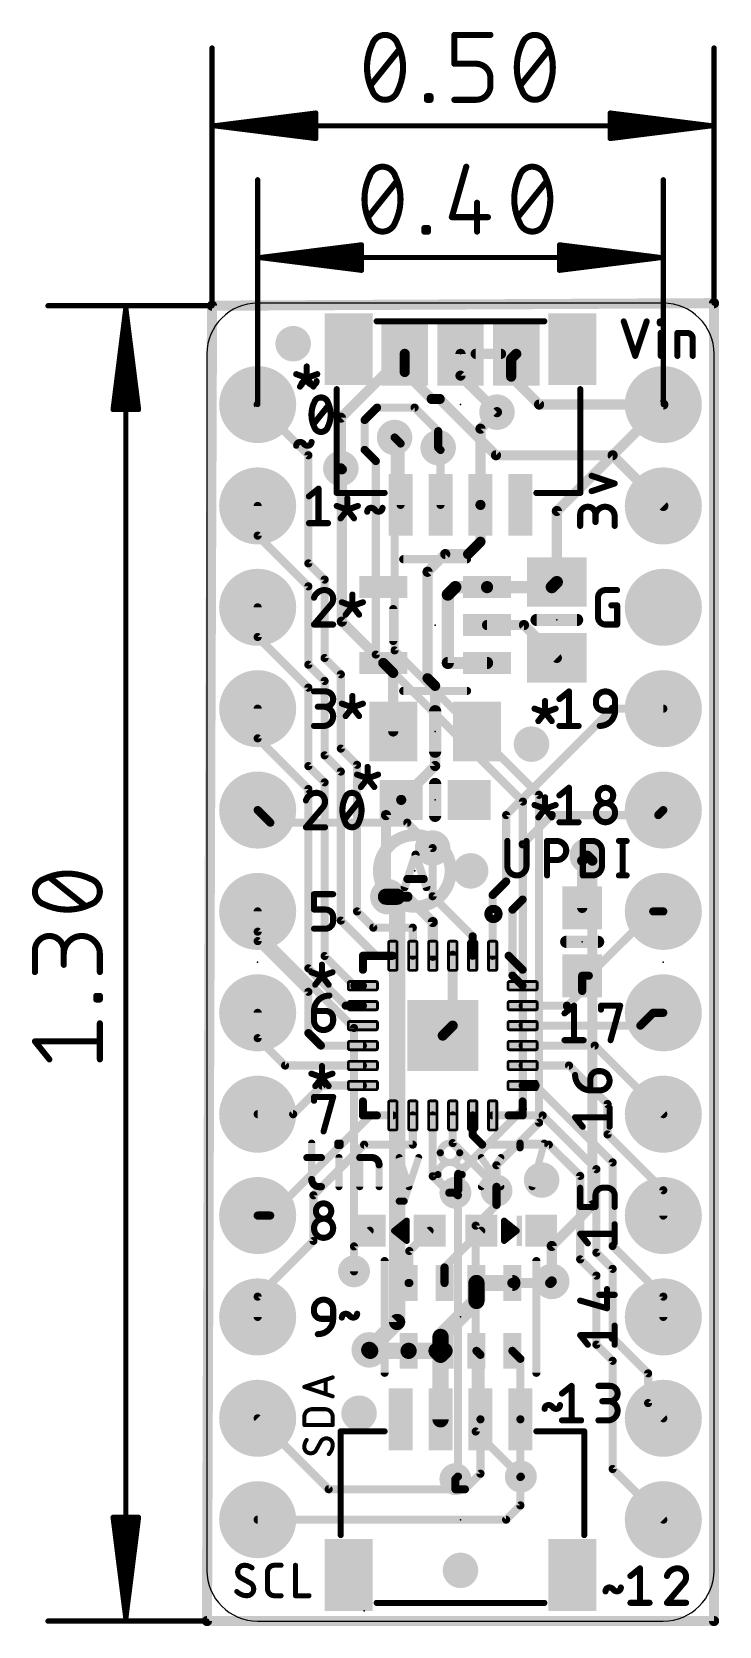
# Model space of a CAD drawing. Extents: x -4.4 to 12.8, y -0.1 to 39.8.
import ezdxf

# ---------------------------------------------------------------- set-up
doc = ezdxf.new("R2010")
doc.units = 0
for name, color, linetype in [('1', 12, 'CONTINUOUS'), ('16', 132, 'CONTINUOUS'), ('17', 110, 'CONTINUOUS'), ('18', 110, 'CONTINUOUS'), ('20', 53, 'CONTINUOUS'), ('21', 40, 'CONTINUOUS'), ('23', 53, 'CONTINUOUS'), ('24', 53, 'CONTINUOUS'), ('47', 253, 'CONTINUOUS')]:
    doc.layers.add(name, color=color, linetype=linetype)

# ---------------------------------------------------------------- blocks, each defined once
blk = doc.blocks.new('RECT')
blk.add_solid([(-0.5, -0.5), (0.5, -0.5), (-0.5, 0.5), (0.5, 0.5)])
blk = doc.blocks.new('RECT128000X44800R50')
at = {"const_width": 0.07}
blk.add_lwpolyline([(0.365, -0.07), (0.365, 0.07, 0.4142), (0.33, 0.105), (-0.33, 0.105, 0.4142), (-0.365, 0.07), (-0.365, -0.07, 0.4142), (-0.33, -0.105), (0.33, -0.105, 0.4142)], format="xyb", close=True, dxfattribs=at)
blk.add_solid([(-0.3475, -0.0875), (0.3475, -0.0875), (-0.3475, 0.0875), (0.3475, 0.0875)])
blk = doc.blocks.new('ROUNDP')
at = {"const_width": 0.5}
blk.add_lwpolyline([(0, -0.25, 1), (0, 0.25, 1), (0, -0.25)], format="xyb", dxfattribs=at)
blk = doc.blocks.new('ROUNDV')
at = {"const_width": 0.5}
blk.add_lwpolyline([(0, -0.25, 1), (0, 0.25, 1), (0, -0.25)], format="xyb", dxfattribs=at)

msp = doc.modelspace()

# ---------------------------------------------------------------- linework, layer by layer
at = {"layer": '1'}
for points, const_width in [([(0, 0), (0.127, 32.9565)], 0.254), ([(0.127, 32.9565), (12.7, 33.02)], 0.254), ([(12.7, 33.02), (12.7, 0)], 0.254), ([(1.27, 30.48), (2.54, 29.21)], 0.2032), ([(6.85, 29.8751), (7.2644, 30.2895)], 0.254), ([(11.43, 30.48), (8.763, 27.813)], 0.254), ([(6.85, 27.966), (6.85, 29.8751)], 0.254), ([(4.85, 29.5035), (4.699, 29.6545)], 0.2032), ([(4.85, 27.966), (4.85, 29.5035)], 0.2032), ([(2.54, 29.21), (2.54, 26.5008)], 0.2032), ([(5.85, 29.3417), (5.7912, 29.4005)], 0.2032), ([(5.85, 27.966), (5.85, 29.3417)], 0.2032), ([(3.3782, 28.8559), (3.3536, 28.8806)], 0.254), ([(3.3782, 25.0422), (3.3782, 28.8559)], 0.254), ([(1.27, 27.1961), (1.27, 27.94)], 0.2032), ([(6.85, 27.043), (6.85, 27.966)], 0.254), ([(8.763, 27.813), (8.763, 26.0325)], 0.254), ([(2.54, 25.9261), (1.27, 27.1961)], 0.2032), ([(6.5405, 26.7335), (6.85, 27.043)], 0.254), ([(5.969, 26.7335), (5.5245, 26.289)], 0.254), ([(5.969, 26.7335), (6.5405, 26.7335)], 0.254), ([(2.54, 26.5008), (2.9464, 26.0944)], 0.2032), ([(5.5245, 26.289), (5.5245, 23.622)], 0.254), ([(2.54, 23.9608), (2.54, 25.9261)], 0.2032), ([(2.9464, 26.0944), (2.9464, 24.1291)], 0.2032), ([(6.0325, 25.7175), (6.2205, 25.9055)], 0.3048), ([(6.2205, 25.9055), (7.0151, 25.9055)], 0.3048), ([(7.0151, 25.9055), (8.636, 25.9055)], 0.3048), ([(8.636, 25.9055), (8.763, 26.0325)], 0.3048), ([(6.0325, 24.0055), (6.0325, 25.7175)], 0.3048), ([(1.27, 24.6561), (1.27, 25.4)], 0.2032), ([(4.4149, 24.0055), (3.3782, 25.0422)], 0.254), ([(7.0151, 24.9555), (7.94, 24.9555)], 0.254), ([(7.94, 24.9555), (8.763, 24.1325)], 0.254), ([(2.54, 23.3861), (1.27, 24.6561)], 0.2032), ([(2.9464, 23.5544), (2.54, 23.9608)], 0.2032), ([(2.9464, 24.1291), (3.3528, 23.7227)], 0.2032), ([(4.665, 23.7554), (4.4149, 24.0055)], 0.254), ([(7.0151, 24.0055), (6.0325, 24.0055)], 0.3048), ([(2.9464, 21.6916), (2.9464, 23.5544)], 0.2032), ([(3.3528, 23.7227), (3.3528, 21.8599)], 0.2032), ([(4.665, 22.2885), (4.665, 23.7554)], 0.254), ([(5.5245, 23.622), (5.715, 23.4315)], 0.254), ([(2.54, 21.4208), (2.54, 23.3861)], 0.2032), ([(5.715, 23.4315), (5.715, 21.424)], 0.254), ([(1.27, 22.1161), (1.27, 22.86)], 0.2032), ([(7.493, 20.193), (10.16, 22.86)], 0.2032), ([(10.16, 22.86), (11.43, 22.86)], 0.2032), ([(2.54, 20.8461), (1.27, 22.1161)], 0.2032), ([(3.3528, 21.2852), (2.9464, 21.6916)], 0.2032), ([(3.3528, 21.8599), (3.7592, 21.4535)], 0.2032), ([(2.9464, 21.0144), (2.54, 21.4208)], 0.2032), ([(3.3528, 17.5514), (3.3528, 21.2852)], 0.2032), ([(3.7592, 21.4535), (3.7592, 17.7797)], 0.2032), ([(5.715, 21.424), (4.865, 20.574)], 0.254), ([(2.54, 16.354), (2.54, 20.8461)], 0.2032), ([(2.9464, 16.6624), (2.9464, 21.0144)], 0.2032), ([(4.865, 20.574), (4.484, 20.193)], 0.254), ([(11.43, 20.32), (11.303, 20.193)], 0.2032), ([(4.484, 20.193), (4.484, 18.1483)], 0.254), ([(7.493, 20.193), (7.493, 18.53)], 0.2032), ([(7.9055, 19.4625), (8.636, 20.193)], 0.2032), ([(11.303, 20.193), (8.636, 20.193)], 0.2032), ([(5.6515, 19.3675), (5.6515, 18.161)], 0.2032), ([(7.9055, 19.4625), (7.9055, 18.0775)], 0.2032), ([(9.398, 19.05), (9.525, 19.177)], 0.254), ([(9.398, 19.05), (9.398, 17.868)], 0.254), ([(7.493, 18.53), (7.1555, 18.1925)], 0.2032), ([(4.5304, 18.1483), (4.484, 18.1483)], 0.4064), ([(5.0205, 18.1483), (4.5304, 18.1483)], 0.254), ([(5.6555, 17.5133), (5.0205, 18.1483)], 0.254), ([(6.6555, 17.157), (5.6515, 18.161)], 0.2032), ([(7.1555, 16.6685), (7.1555, 18.1925)], 0.2032), ([(7.9055, 18.0775), (7.6515, 17.8235)], 0.2032), ([(1.27, 17.78), (1.27, 17.0361)], 0.2032), ([(4.2357, 16.6685), (3.3528, 17.5514)], 0.2032), ([(3.7592, 17.7797), (4.1656, 17.3733)], 0.2032), ([(5.6555, 17.5133), (5.6555, 16.6685)], 0.254), ([(7.6515, 17.8235), (7.6515, 16.1725)], 0.2032), ([(11.176, 17.78), (9.564, 16.168)], 0.2032), ([(11.176, 17.78), (11.43, 17.78)], 0.2032), ([(4.1656, 17.3733), (5.1555, 17.3733)], 0.2032), ([(5.1555, 17.3733), (5.1555, 16.6685)], 0.2032), ([(6.6555, 16.6685), (6.6555, 17.157)], 0.2032), ([(1.27, 17.0361), (2.54, 15.7661)], 0.2032), ([(6.1555, 16.6685), (6.1555, 14.9185)], 0.254), ([(3.4755, 15.4185), (2.54, 16.354)], 0.2032), ([(3.6903, 15.9185), (2.9464, 16.6624)], 0.2032), ([(4.6555, 16.6685), (4.2357, 16.6685)], 0.2032), ([(3.9055, 15.9185), (3.6903, 15.9185)], 0.2032), ([(7.9055, 15.9185), (7.6515, 16.1725)], 0.2032), ([(9.398, 16.168), (9.564, 16.168)], 0.2032), ([(9.398, 15.787), (9.398, 16.168)], 0.2032), ([(2.54, 15.7661), (2.54, 14.732)], 0.2032), ([(9.398, 15.787), (9.017, 15.406)], 0.2032), ([(1.27, 15.24), (1.27, 14.605)], 0.2032), ([(3.9055, 15.4185), (3.4755, 15.4185)], 0.2032), ([(7.9055, 15.4185), (9.017, 15.4185)], 0.2032), ([(9.017, 15.406), (9.017, 15.4185)], 0.2032), ([(10.8545, 14.9185), (11.176, 15.24)], 0.2032), ([(11.176, 15.24), (11.43, 15.24)], 0.2032), ([(2.54, 14.732), (2.8535, 14.4185)], 0.2032), ([(6.1555, 14.9185), (5.9055, 14.6685)], 0.254), ([(7.9055, 14.9185), (10.8545, 14.9185)], 0.2032), ([(1.9565, 13.9185), (1.27, 14.605)], 0.2032), ([(2.8535, 14.4185), (3.9055, 14.4185)], 0.2032), ([(7.9055, 14.4185), (9.7115, 14.4185)], 0.2032), ([(9.7115, 14.4185), (11.43, 12.7)], 0.2032), ([(3.9055, 13.9185), (1.9565, 13.9185)], 0.2032), ([(7.9055, 13.9185), (9.0685, 13.9185)], 0.2032), ([(9.0685, 13.9185), (10.033, 12.954)], 0.2032), ([(2.8775, 13.4185), (2.159, 12.7)], 0.2032), ([(3.9055, 13.4185), (2.8775, 13.4185)], 0.2032), ([(7.9055, 13.4185), (8.2318, 13.4185)], 0.2032), ([(10.16, 11.4903), (8.2318, 13.4185)], 0.2032), ([(2.159, 12.7), (1.27, 12.7)], 0.2032), ([(10.033, 12.954), (10.033, 12.192)], 0.2032), ([(4.0928, 12.6685), (1.5843, 10.16)], 0.2032), ([(4.6555, 12.6685), (4.0928, 12.6685)], 0.2032), ([(5.1555, 11.938), (5.1555, 12.6685)], 0.2032), ([(5.6555, 12.6685), (5.6555, 11.1445)], 0.2032), ([(6.1555, 11.9756), (6.1555, 12.6685)], 0.2032), ([(6.6555, 12.6685), (6.6555, 12.175)], 0.2032), ([(7.1555, 12.6685), (8.407, 12.6685)], 0.2032), ([(8.407, 12.6685), (9.7536, 11.3219)], 0.2032), ([(2.667, 10.668), (3.937, 11.938)], 0.2032), ([(3.937, 11.938), (5.1555, 11.938)], 0.2032), ([(7.2518, 10.8794), (6.1555, 11.9756)], 0.2032), ([(6.8925, 11.938), (6.6555, 12.175)], 0.2032), ([(6.8925, 11.938), (8.5628, 11.938)], 0.2032), ([(8.5628, 11.938), (9.3472, 11.1536)], 0.2032), ([(10.033, 12.192), (11.43, 10.795)], 0.2032), ([(10.16, 11.4903), (10.16, 9.398)], 0.2032), ([(6.0685, 10.7315), (5.6555, 11.1445)], 0.2032), ([(9.3472, 11.1536), (9.3472, 9.0613)], 0.2032), ([(9.7536, 11.3219), (9.7536, 9.2297)], 0.2032), ([(6.223, 10.7315), (6.0685, 10.7315)], 0.2032), ([(7.2518, 10.7859), (7.2518, 10.8794)], 0.2032), ([(11.43, 10.795), (11.43, 10.16)], 0.2032), ([(2.667, 9.525), (2.667, 10.668)], 0.2032), ([(1.27, 10.16), (1.5843, 10.16)], 0.2032), ([(2.667, 9.525), (1.27, 8.128)], 0.2032), ([(4.076, 9.779), (3.683, 9.386)], 0.2032), ([(5.068, 9.271), (5.576, 9.779)], 0.2032), ([(5.95, 8.859), (6.87, 9.779)], 0.2032), ([(3.683, 9.386), (3.683, 8.763)], 0.2032), ([(5.068, 9.271), (5.068, 8.47)], 0.2032), ([(9.7536, 9.2297), (10.16, 8.8233)], 0.2032), ([(10.16, 9.398), (11.43, 8.128)], 0.2032), ([(5.95, 8.47), (5.95, 8.859)], 0.2032), ([(9.3472, 9.0613), (9.7536, 8.6549)], 0.2032), ([(10.16, 8.8233), (10.16, 7.0939)], 0.2032), ([(5.05, 8.47), (5.068, 8.47)], 0.2032), ([(6.75, 8.47), (7.65, 8.47)], 0.4064), ([(6.75, 8.47), (6.75, 8.02)], 0.4064), ([(8.597, 8.47), (7.65, 8.47)], 0.254), ([(8.636, 8.509), (8.597, 8.47)], 0.254), ([(9.7536, 8.6549), (9.7536, 6.9256)], 0.2032), ([(1.27, 7.62), (1.27, 8.128)], 0.2032), ([(6.75, 8.02), (5.85, 7.12)], 0.4064), ([(11.43, 8.128), (11.43, 7.62)], 0.2032), ([(5.85, 7.12), (5.85, 6.67)], 0.4064), ([(10.16, 7.0939), (11.049, 6.2049)], 0.2032), ([(4.0885, 6.77), (4.064, 6.7945)], 0.4064), ([(5.05, 6.77), (4.0885, 6.77)], 0.4064), ([(5.05, 6.77), (5.75, 6.77)], 0.4064), ([(5.75, 6.77), (5.85, 6.67)], 0.4064), ([(5.85, 6.67), (5.95, 6.77)], 0.4064), ([(5.85, 5.054), (5.85, 6.67)], 0.4064), ([(6.85, 6.67), (6.75, 6.77)], 0.2032), ([(7.85, 6.57), (7.65, 6.77)], 0.2032), ([(9.7536, 6.9256), (10.16, 6.5192)], 0.2032), ([(6.85, 5.054), (6.85, 6.67)], 0.2032), ([(7.85, 5.054), (7.85, 6.57)], 0.2032), ([(10.16, 6.5192), (10.16, 3.81)], 0.2032), ([(11.049, 6.2049), (11.049, 5.461)], 0.2032), ([(11.049, 5.461), (11.43, 5.08)], 0.2032), ([(1.27, 5.08), (3.048, 3.302)], 0.2032), ([(6.85, 5.054), (6.85, 3.691)], 0.2032), ([(7.85, 3.6082), (7.85, 5.054)], 0.2032), ([(6.223, 3.556), (6.223, 3.302)], 0.2032), ([(6.85, 3.691), (6.461, 3.302)], 0.2032), ([(7.85, 3.6082), (7.8613, 3.6195)], 0.2032), ([(7.85, 2.897), (7.85, 3.6082)], 0.2032), ([(10.16, 3.81), (11.43, 2.54)], 0.2032), ([(3.048, 3.302), (6.223, 3.302)], 0.2032), ([(6.461, 3.302), (6.223, 3.302)], 0.2032), ([(7.493, 2.54), (7.85, 2.897)], 0.2032), ([(1.27, 2.54), (7.493, 2.54)], 0.2032), ([(12.7, 0), (0, 0)], 0.254)]:
    msp.add_lwpolyline(points, dxfattribs=dict(at, const_width=const_width))
for points, const_width in [([(0.1267, 33.02, 1), (0.1273, 32.893)], 0.127), ([(0.1905, 32.9563, 1), (0.0635, 32.9567)], 0.127), ([(12.7635, 33.02, 1), (12.6365, 33.02)], 0.127), ([(12.7003, 32.9565, 1), (12.6997, 33.0835)], 0.127), ([(1.3059, 30.5159, 1), (1.2341, 30.4441)], 0.1016), ([(7.3093, 30.2446, 1), (7.2195, 30.3344)], 0.127), ([(11.4749, 30.4351, 1), (11.3851, 30.5249)], 0.127), ([(6.9135, 29.8751, 1), (6.7865, 29.8751)], 0.127), ([(6.8051, 29.92, 1), (6.8949, 29.8302)], 0.127), ([(4.7349, 29.6904, 1), (4.6631, 29.6186)], 0.1016), ([(4.9008, 29.5035, 1), (4.7992, 29.5035)], 0.1016), ([(4.8141, 29.4676, 1), (4.8859, 29.5394)], 0.1016), ([(2.5908, 29.21, 1), (2.4892, 29.21)], 0.1016), ([(2.5041, 29.1741, 1), (2.5759, 29.2459)], 0.1016), ([(5.8271, 29.4364, 1), (5.7553, 29.3646)], 0.1016), ([(5.9008, 29.3417, 1), (5.7992, 29.3417)], 0.1016), ([(5.8141, 29.3058, 1), (5.8859, 29.3776)], 0.1016), ([(3.3985, 28.9255, 1), (3.3087, 28.8357)], 0.127), ([(3.4417, 28.8559, 1), (3.3147, 28.8559)], 0.127), ([(3.3333, 28.811, 1), (3.4231, 28.9009)], 0.127), ([(1.3208, 27.94, 1), (1.2192, 27.94)], 0.1016), ([(4.7992, 27.966, 1), (4.9008, 27.966)], 0.1016), ([(5.7992, 27.966, 1), (5.9008, 27.966)], 0.1016), ([(6.9135, 27.966, 1), (6.7865, 27.966)], 0.127), ([(6.7865, 27.966, 1), (6.9135, 27.966)], 0.127), ([(8.8265, 27.813, 1), (8.6995, 27.813)], 0.127), ([(8.7181, 27.8579, 1), (8.8079, 27.7681)], 0.127), ([(1.3059, 27.232, 1), (1.2341, 27.1601)], 0.1016), ([(1.2192, 27.1961, 1), (1.3208, 27.1961)], 0.1016), ([(6.8949, 26.9981, 1), (6.8051, 27.0879)], 0.127), ([(5.969, 26.797, 1), (5.969, 26.67)], 0.127), ([(6.0139, 26.6886, 1), (5.9241, 26.7784)], 0.127), ([(6.4956, 26.7784, 1), (6.5854, 26.6886)], 0.127), ([(6.5405, 26.67, 1), (6.5405, 26.797)], 0.127), ([(6.7865, 27.043, 1), (6.9135, 27.043)], 0.127), ([(2.5759, 26.5367, 1), (2.5041, 26.4649)], 0.1016), ([(2.4892, 26.5008, 1), (2.5908, 26.5008)], 0.1016), ([(5.588, 26.289, 1), (5.461, 26.289)], 0.127), ([(5.4796, 26.3339, 1), (5.5694, 26.2441)], 0.127), ([(2.5908, 25.9261, 1), (2.4892, 25.9261)], 0.1016), ([(2.5041, 25.8901, 1), (2.5759, 25.962)], 0.1016), ([(2.9972, 26.0944, 1), (2.8956, 26.0944)], 0.1016), ([(2.9105, 26.0585, 1), (2.9823, 26.1303)], 0.1016), ([(6.2205, 25.9817, 1), (6.2205, 25.8293)], 0.1524), ([(6.2744, 25.8516, 1), (6.1666, 25.9594)], 0.1524), ([(7.0151, 25.9817, 1), (7.0151, 25.8293)], 0.1524), ([(7.0151, 25.8293, 1), (7.0151, 25.9817)], 0.1524), ([(8.5821, 25.9594, 1), (8.6899, 25.8516)], 0.1524), ([(8.636, 25.8293, 1), (8.636, 25.9817)], 0.1524), ([(8.8169, 25.9786, 1), (8.7091, 26.0864)], 0.1524), ([(8.6995, 26.0325, 1), (8.8265, 26.0325)], 0.127), ([(6.1087, 25.7175, 1), (5.9563, 25.7175)], 0.1524), ([(5.9786, 25.7714, 1), (6.0864, 25.6636)], 0.1524), ([(1.3208, 25.4, 1), (1.2192, 25.4)], 0.1016), ([(3.4231, 25.0871, 1), (3.3333, 24.9973)], 0.127), ([(3.3147, 25.0422, 1), (3.4417, 25.0422)], 0.127), ([(7.0151, 25.019, 1), (7.0151, 24.892)], 0.127), ([(7.9849, 25.0004, 1), (7.8951, 24.9106)], 0.127), ([(7.94, 24.892, 1), (7.94, 25.019)], 0.127), ([(1.3059, 24.692, 1), (1.2341, 24.6201)], 0.1016), ([(1.2192, 24.6561, 1), (1.3208, 24.6561)], 0.1016), ([(2.5759, 23.9967, 1), (2.5041, 23.9249)], 0.1016), ([(2.4892, 23.9608, 1), (2.5908, 23.9608)], 0.1016), ([(2.9823, 24.1651, 1), (2.9105, 24.0932)], 0.1016), ([(2.8956, 24.1291, 1), (2.9972, 24.1291)], 0.1016), ([(4.4598, 24.0504, 1), (4.37, 23.9606)], 0.127), ([(4.37, 23.9606, 1), (4.4598, 24.0504)], 0.127), ([(6.0325, 24.0817, 1), (6.0325, 23.9293)], 0.1524), ([(5.9563, 24.0055, 1), (6.1087, 24.0055)], 0.1524), ([(7.0151, 23.9293, 1), (7.0151, 24.0817)], 0.1524), ([(8.7181, 24.0876, 1), (8.8079, 24.1774)], 0.127), ([(2.9972, 23.5544, 1), (2.8956, 23.5544)], 0.1016), ([(2.9105, 23.5185, 1), (2.9823, 23.5903)], 0.1016), ([(3.4036, 23.7227, 1), (3.302, 23.7227)], 0.1016), ([(3.3169, 23.6868, 1), (3.3887, 23.7587)], 0.1016), ([(4.7285, 23.7554, 1), (4.6015, 23.7554)], 0.127), ([(4.6201, 23.7105, 1), (4.7099, 23.8003)], 0.127), ([(5.5694, 23.6669, 1), (5.4796, 23.5771)], 0.127), ([(5.461, 23.622, 1), (5.588, 23.622)], 0.127), ([(2.5908, 23.3861, 1), (2.4892, 23.3861)], 0.1016), ([(2.5041, 23.3501, 1), (2.5759, 23.422)], 0.1016), ([(5.7785, 23.4315, 1), (5.6515, 23.4315)], 0.127), ([(5.6701, 23.3866, 1), (5.7599, 23.4764)], 0.127), ([(1.3208, 22.86, 1), (1.2192, 22.86)], 0.1016), ([(10.16, 22.9108, 1), (10.16, 22.8092)], 0.1016), ([(10.1959, 22.8241, 1), (10.1241, 22.8959)], 0.1016), ([(11.43, 22.8092, 1), (11.43, 22.9108)], 0.1016), ([(1.3059, 22.152, 1), (1.2341, 22.0801)], 0.1016), ([(1.2192, 22.1161, 1), (1.3208, 22.1161)], 0.1016), ([(4.6015, 22.2885, 1), (4.7285, 22.2885)], 0.127), ([(2.9823, 21.7275, 1), (2.9105, 21.6557)], 0.1016), ([(2.8956, 21.6916, 1), (2.9972, 21.6916)], 0.1016), ([(3.3887, 21.8959, 1), (3.3169, 21.824)], 0.1016), ([(3.302, 21.8599, 1), (3.4036, 21.8599)], 0.1016), ([(2.5759, 21.4567, 1), (2.5041, 21.3849)], 0.1016), ([(2.4892, 21.4208, 1), (2.5908, 21.4208)], 0.1016), ([(3.4036, 21.2852, 1), (3.302, 21.2852)], 0.1016), ([(3.3169, 21.2493, 1), (3.3887, 21.3211)], 0.1016), ([(3.81, 21.4535, 1), (3.7084, 21.4535)], 0.1016), ([(3.7233, 21.4176, 1), (3.7951, 21.4895)], 0.1016), ([(5.6515, 21.424, 1), (5.7785, 21.424)], 0.127), ([(5.7599, 21.3791, 1), (5.6701, 21.4689)], 0.127), ([(2.5908, 20.8461, 1), (2.4892, 20.8461)], 0.1016), ([(2.5041, 20.8101, 1), (2.5759, 20.882)], 0.1016), ([(2.9972, 21.0144, 1), (2.8956, 21.0144)], 0.1016), ([(2.9105, 20.9785, 1), (2.9823, 21.0503)], 0.1016), ([(4.8201, 20.6189, 1), (4.9099, 20.5291)], 0.127), ([(4.9099, 20.5291, 1), (4.8201, 20.6189)], 0.127), ([(11.4659, 20.2841, 1), (11.3941, 20.3559)], 0.1016), ([(4.5475, 20.193, 1), (4.4205, 20.193)], 0.127), ([(4.4391, 20.2379, 1), (4.5289, 20.1481)], 0.127), ([(7.5438, 20.193, 1), (7.4422, 20.193)], 0.1016), ([(7.4571, 20.2289, 1), (7.5289, 20.1571)], 0.1016), ([(8.636, 20.2438, 1), (8.636, 20.1422)], 0.1016), ([(8.6719, 20.1571, 1), (8.6001, 20.2289)], 0.1016), ([(11.2671, 20.2289, 1), (11.3389, 20.1571)], 0.1016), ([(11.303, 20.1422, 1), (11.303, 20.2438)], 0.1016), ([(5.7023, 19.3675, 1), (5.6007, 19.3675)], 0.1016), ([(7.9563, 19.4625, 1), (7.8547, 19.4625)], 0.1016), ([(7.8696, 19.4984, 1), (7.9414, 19.4266)], 0.1016), ([(9.4615, 19.05, 1), (9.3345, 19.05)], 0.127), ([(9.5699, 19.1321, 1), (9.4801, 19.2219)], 0.127), ([(9.3531, 19.0949, 1), (9.4429, 19.0051)], 0.127), ([(7.4422, 18.53, 1), (7.5438, 18.53)], 0.1016), ([(7.5289, 18.4941, 1), (7.4571, 18.5659)], 0.1016), ([(4.484, 18.2499, 1), (4.484, 18.0467)], 0.2032), ([(4.4205, 18.1483, 1), (4.5475, 18.1483)], 0.127), ([(4.5304, 18.2118, 1), (4.5304, 18.0848)], 0.127), ([(4.5304, 18.0467, 1), (4.5304, 18.2499)], 0.2032), ([(5.0654, 18.1932, 1), (4.9756, 18.1034)], 0.127), ([(5.0205, 18.0848, 1), (5.0205, 18.2118)], 0.127), ([(5.6874, 18.1969, 1), (5.6156, 18.1251)], 0.1016), ([(5.6007, 18.161, 1), (5.7023, 18.161)], 0.1016), ([(7.2063, 18.1925, 1), (7.1047, 18.1925)], 0.1016), ([(7.1196, 18.2284, 1), (7.1914, 18.1566)], 0.1016), ([(7.8547, 18.0775, 1), (7.9563, 18.0775)], 0.1016), ([(7.9414, 18.0416, 1), (7.8696, 18.1134)], 0.1016), ([(1.3208, 17.78, 1), (1.2192, 17.78)], 0.1016), ([(3.3887, 17.5873, 1), (3.3169, 17.5155)], 0.1016), ([(3.302, 17.5514, 1), (3.4036, 17.5514)], 0.1016), ([(3.7951, 17.8156, 1), (3.7233, 17.7438)], 0.1016), ([(3.7084, 17.7797, 1), (3.81, 17.7797)], 0.1016), ([(5.719, 17.5133, 1), (5.592, 17.5133)], 0.127), ([(5.6106, 17.4684, 1), (5.7004, 17.5582)], 0.127), ([(7.7023, 17.8235, 1), (7.6007, 17.8235)], 0.1016), ([(7.6156, 17.8594, 1), (7.6874, 17.7876)], 0.1016), ([(9.3345, 17.868, 1), (9.4615, 17.868)], 0.127), ([(11.176, 17.8308, 1), (11.176, 17.7292)], 0.1016), ([(11.2119, 17.7441, 1), (11.1401, 17.8159)], 0.1016), ([(11.43, 17.7292, 1), (11.43, 17.8308)], 0.1016), ([(4.1656, 17.4241, 1), (4.1656, 17.3225)], 0.1016), ([(4.1297, 17.3374, 1), (4.2015, 17.4092)], 0.1016), ([(5.2063, 17.3733, 1), (5.1047, 17.3733)], 0.1016), ([(5.1555, 17.3225, 1), (5.1555, 17.4241)], 0.1016), ([(6.7063, 17.157, 1), (6.6047, 17.157)], 0.1016), ([(6.6196, 17.1211, 1), (6.6914, 17.1929)], 0.1016), ([(1.3059, 17.072, 1), (1.2341, 17.0001)], 0.1016), ([(1.2192, 17.0361, 1), (1.3208, 17.0361)], 0.1016), ([(6.219, 16.6685, 1), (6.092, 16.6685)], 0.127), ([(2.5759, 16.3899, 1), (2.5041, 16.318)], 0.1016), ([(2.4892, 16.354, 1), (2.5908, 16.354)], 0.1016), ([(2.9823, 16.6983, 1), (2.9105, 16.6265)], 0.1016), ([(2.8956, 16.6624, 1), (2.9972, 16.6624)], 0.1016), ([(4.2357, 16.7193, 1), (4.2357, 16.6177)], 0.1016), ([(4.1998, 16.6326, 1), (4.2716, 16.7044)], 0.1016), ([(4.6555, 16.6177, 1), (4.6555, 16.7193)], 0.1016), ([(5.1047, 16.6685, 1), (5.2063, 16.6685)], 0.1016), ([(5.592, 16.6685, 1), (5.719, 16.6685)], 0.127), ([(6.6047, 16.6685, 1), (6.7063, 16.6685)], 0.1016), ([(7.1047, 16.6685, 1), (7.2063, 16.6685)], 0.1016), ([(3.6903, 15.9693, 1), (3.6903, 15.8677)], 0.1016), ([(3.6544, 15.8826, 1), (3.7262, 15.9544)], 0.1016), ([(3.9055, 15.8677, 1), (3.9055, 15.9693)], 0.1016), ([(7.6874, 16.2084, 1), (7.6156, 16.1366)], 0.1016), ([(7.6007, 16.1725, 1), (7.7023, 16.1725)], 0.1016), ([(7.8696, 15.8826, 1), (7.9414, 15.9544)], 0.1016), ([(9.398, 16.2188, 1), (9.398, 16.1172)], 0.1016), ([(9.4488, 16.168, 1), (9.3472, 16.168)], 0.1016), ([(9.5281, 16.2039, 1), (9.5999, 16.1321)], 0.1016), ([(9.564, 16.1172, 1), (9.564, 16.2188)], 0.1016), ([(2.5908, 15.7661, 1), (2.4892, 15.7661)], 0.1016), ([(2.5041, 15.7301, 1), (2.5759, 15.802)], 0.1016), ([(9.3472, 15.787, 1), (9.4488, 15.787)], 0.1016), ([(9.4339, 15.7511, 1), (9.3621, 15.8229)], 0.1016), ([(1.3208, 15.24, 1), (1.2192, 15.24)], 0.1016), ([(3.4755, 15.4693, 1), (3.4755, 15.3677)], 0.1016), ([(3.4395, 15.3826, 1), (3.5114, 15.4544)], 0.1016), ([(3.9055, 15.3677, 1), (3.9055, 15.4693)], 0.1016), ([(7.9055, 15.4693, 1), (7.9055, 15.3677)], 0.1016), ([(9.0678, 15.4185, 1), (8.9662, 15.4185)], 0.1016), ([(8.9811, 15.4419, 1), (9.0529, 15.3701)], 0.1016), ([(8.9662, 15.406, 1), (9.0678, 15.406)], 0.1016), ([(9.017, 15.3677, 1), (9.017, 15.4693)], 0.1016), ([(11.176, 15.2908, 1), (11.176, 15.1892)], 0.1016), ([(11.2119, 15.2041, 1), (11.1401, 15.2759)], 0.1016), ([(11.43, 15.1892, 1), (11.43, 15.2908)], 0.1016), ([(2.5759, 14.7679, 1), (2.5041, 14.6961)], 0.1016), ([(2.4892, 14.732, 1), (2.5908, 14.732)], 0.1016), ([(6.092, 14.9185, 1), (6.219, 14.9185)], 0.127), ([(6.2004, 14.8736, 1), (6.1106, 14.9634)], 0.127), ([(7.9055, 14.9693, 1), (7.9055, 14.8677)], 0.1016), ([(10.8186, 14.9544, 1), (10.8904, 14.8826)], 0.1016), ([(10.8545, 14.8677, 1), (10.8545, 14.9693)], 0.1016), ([(1.3059, 14.6409, 1), (1.2341, 14.5691)], 0.1016), ([(1.2192, 14.605, 1), (1.3208, 14.605)], 0.1016), ([(2.8535, 14.4693, 1), (2.8535, 14.3677)], 0.1016), ([(2.8176, 14.3826, 1), (2.8894, 14.4544)], 0.1016), ([(3.9055, 14.3677, 1), (3.9055, 14.4693)], 0.1016), ([(5.8606, 14.7134, 1), (5.9504, 14.6236)], 0.127), ([(7.9055, 14.4693, 1), (7.9055, 14.3677)], 0.1016), ([(9.7474, 14.4544, 1), (9.6756, 14.3826)], 0.1016), ([(9.7115, 14.3677, 1), (9.7115, 14.4693)], 0.1016), ([(1.9565, 13.9693, 1), (1.9565, 13.8677)], 0.1016), ([(1.9206, 13.8826, 1), (1.9924, 13.9544)], 0.1016), ([(3.9055, 13.8677, 1), (3.9055, 13.9693)], 0.1016), ([(7.9055, 13.9693, 1), (7.9055, 13.8677)], 0.1016), ([(9.1044, 13.9544, 1), (9.0326, 13.8826)], 0.1016), ([(9.0685, 13.8677, 1), (9.0685, 13.9693)], 0.1016), ([(2.8775, 13.4693, 1), (2.8775, 13.3677)], 0.1016), ([(2.9134, 13.3826, 1), (2.8416, 13.4544)], 0.1016), ([(3.9055, 13.3677, 1), (3.9055, 13.4693)], 0.1016), ([(7.9055, 13.4693, 1), (7.9055, 13.3677)], 0.1016), ([(8.2677, 13.4544, 1), (8.1958, 13.3826)], 0.1016), ([(8.2318, 13.3677, 1), (8.2318, 13.4693)], 0.1016), ([(1.27, 12.7508, 1), (1.27, 12.6492)], 0.1016), ([(2.1231, 12.7359, 1), (2.1949, 12.6641)], 0.1016), ([(2.159, 12.6492, 1), (2.159, 12.7508)], 0.1016), ([(10.0838, 12.954, 1), (9.9822, 12.954)], 0.1016), ([(9.9971, 12.9181, 1), (10.0689, 12.9899)], 0.1016), ([(11.3941, 12.6641, 1), (11.4659, 12.7359)], 0.1016), ([(4.0928, 12.7193, 1), (4.0928, 12.6177)], 0.1016), ([(4.1287, 12.6326, 1), (4.0568, 12.7044)], 0.1016), ([(4.6555, 12.6177, 1), (4.6555, 12.7193)], 0.1016), ([(5.2063, 12.6685, 1), (5.1047, 12.6685)], 0.1016), ([(5.7063, 12.6685, 1), (5.6047, 12.6685)], 0.1016), ([(6.2063, 12.6685, 1), (6.1047, 12.6685)], 0.1016), ([(6.7063, 12.6685, 1), (6.6047, 12.6685)], 0.1016), ([(7.1555, 12.7193, 1), (7.1555, 12.6177)], 0.1016), ([(8.4429, 12.7044, 1), (8.3711, 12.6326)], 0.1016), ([(8.407, 12.6177, 1), (8.407, 12.7193)], 0.1016), ([(3.937, 11.9888, 1), (3.937, 11.8872)], 0.1016), ([(3.9729, 11.9021, 1), (3.9011, 11.9739)], 0.1016), ([(5.1047, 11.938, 1), (5.2063, 11.938)], 0.1016), ([(5.1555, 11.8872, 1), (5.1555, 11.9888)], 0.1016), ([(6.1914, 12.0115, 1), (6.1196, 11.9397)], 0.1016), ([(6.1047, 11.9756, 1), (6.2063, 11.9756)], 0.1016), ([(6.6914, 12.2109, 1), (6.6196, 12.139)], 0.1016), ([(6.6047, 12.175, 1), (6.7063, 12.175)], 0.1016), ([(6.8925, 11.9888, 1), (6.8925, 11.8872)], 0.1016), ([(6.8565, 11.9021, 1), (6.9284, 11.9739)], 0.1016), ([(8.5987, 11.9739, 1), (8.5269, 11.9021)], 0.1016), ([(8.5628, 11.8872, 1), (8.5628, 11.9888)], 0.1016), ([(10.0689, 12.2279, 1), (9.9971, 12.1561)], 0.1016), ([(9.9822, 12.192, 1), (10.0838, 12.192)], 0.1016), ([(10.2108, 11.4903, 1), (10.1092, 11.4903)], 0.1016), ([(5.6914, 11.1804, 1), (5.6196, 11.1086)], 0.1016), ([(5.6047, 11.1445, 1), (5.7063, 11.1445)], 0.1016), ([(9.398, 11.1536, 1), (9.2964, 11.1536)], 0.1016), ([(9.3113, 11.1177, 1), (9.3831, 11.1895)], 0.1016), ([(9.8044, 11.3219, 1), (9.7028, 11.3219)], 0.1016), ([(9.7177, 11.286, 1), (9.7895, 11.3578)], 0.1016), ([(10.1241, 11.4543, 1), (10.1959, 11.5262)], 0.1016), ([(6.0685, 10.7823, 1), (6.0685, 10.6807)], 0.1016), ([(6.0326, 10.6956, 1), (6.1044, 10.7674)], 0.1016), ([(6.223, 10.6807, 1), (6.223, 10.7823)], 0.1016), ([(7.3026, 10.8794, 1), (7.201, 10.8794)], 0.1016), ([(7.201, 10.7859, 1), (7.3026, 10.7859)], 0.1016), ([(7.2158, 10.8434, 1), (7.2877, 10.9153)], 0.1016), ([(11.4808, 10.795, 1), (11.3792, 10.795)], 0.1016), ([(11.3941, 10.7591, 1), (11.4659, 10.8309)], 0.1016), ([(2.7178, 10.668, 1), (2.6162, 10.668)], 0.1016), ([(2.6311, 10.7039, 1), (2.7029, 10.6321)], 0.1016), ([(1.27, 10.2108, 1), (1.27, 10.1092)], 0.1016), ([(1.5483, 10.1959, 1), (1.6202, 10.1241)], 0.1016), ([(1.5843, 10.1092, 1), (1.5843, 10.2108)], 0.1016), ([(11.3792, 10.16, 1), (11.4808, 10.16)], 0.1016), ([(2.7029, 9.4891, 1), (2.6311, 9.5609)], 0.1016), ([(4.1119, 9.7431, 1), (4.0401, 9.8149)], 0.1016), ([(5.6119, 9.7431, 1), (5.5401, 9.8149)], 0.1016), ([(6.9059, 9.7431, 1), (6.8341, 9.8149)], 0.1016), ([(2.6162, 9.525, 1), (2.7178, 9.525)], 0.1016), ([(3.7338, 9.386, 1), (3.6322, 9.386)], 0.1016), ([(3.6471, 9.4219, 1), (3.7189, 9.3501)], 0.1016), ([(5.1188, 9.271, 1), (5.0172, 9.271)], 0.1016), ([(5.0321, 9.3069, 1), (5.1039, 9.2351)], 0.1016), ([(9.7895, 9.2656, 1), (9.7177, 9.1937)], 0.1016), ([(9.7028, 9.2297, 1), (9.8044, 9.2297)], 0.1016), ([(10.1959, 9.4339, 1), (10.1241, 9.3621)], 0.1016), ([(10.1092, 9.398, 1), (10.2108, 9.398)], 0.1016), ([(3.6322, 8.763, 1), (3.7338, 8.763)], 0.1016), ([(6.0008, 8.859, 1), (5.8992, 8.859)], 0.1016), ([(5.9141, 8.8949, 1), (5.9859, 8.8231)], 0.1016), ([(9.3831, 9.0972, 1), (9.3113, 9.0254)], 0.1016), ([(9.2964, 9.0613, 1), (9.398, 9.0613)], 0.1016), ([(10.2108, 8.8233, 1), (10.1092, 8.8233)], 0.1016), ([(10.1241, 8.7873, 1), (10.1959, 8.8592)], 0.1016), ([(5.05, 8.5208, 1), (5.05, 8.4192)], 0.1016), ([(5.0172, 8.47, 1), (5.1188, 8.47)], 0.1016), ([(5.068, 8.4192, 1), (5.068, 8.5208)], 0.1016), ([(5.8992, 8.47, 1), (6.0008, 8.47)], 0.1016), ([(6.75, 8.5716, 1), (6.75, 8.3684)], 0.2032), ([(6.8516, 8.47, 1), (6.6484, 8.47)], 0.2032), ([(7.65, 8.5335, 1), (7.65, 8.4065)], 0.127), ([(7.65, 8.3684, 1), (7.65, 8.5716)], 0.2032), ([(8.5521, 8.5149, 1), (8.6419, 8.4251)], 0.127), ([(8.6809, 8.4641, 1), (8.5911, 8.5539)], 0.127), ([(8.597, 8.4065, 1), (8.597, 8.5335)], 0.127), ([(9.8044, 8.6549, 1), (9.7028, 8.6549)], 0.1016), ([(9.7177, 8.619, 1), (9.7895, 8.6908)], 0.1016), ([(1.3208, 8.128, 1), (1.2192, 8.128)], 0.1016), ([(1.2341, 8.1639, 1), (1.3059, 8.0921)], 0.1016), ([(6.6484, 8.02, 1), (6.8516, 8.02)], 0.2032), ([(6.8218, 7.9482, 1), (6.6782, 8.0918)], 0.2032), ([(11.4808, 8.128, 1), (11.3792, 8.128)], 0.1016), ([(11.3941, 8.0921, 1), (11.4659, 8.1639)], 0.1016), ([(1.2192, 7.62, 1), (1.3208, 7.62)], 0.1016), ([(11.3792, 7.62, 1), (11.4808, 7.62)], 0.1016), ([(5.9516, 7.12, 1), (5.7484, 7.12)], 0.2032), ([(5.7782, 7.1918, 1), (5.9218, 7.0482)], 0.2032), ([(10.1959, 7.1299, 1), (10.1241, 7.058)], 0.1016), ([(4.1358, 6.8663, 1), (3.9922, 6.7227)], 0.2032), ([(4.0885, 6.8716, 1), (4.0885, 6.6684)], 0.2032), ([(4.0167, 6.6982, 1), (4.1603, 6.8418)], 0.2032), ([(5.05, 6.8716, 1), (5.05, 6.6684)], 0.2032), ([(5.05, 6.6684, 1), (5.05, 6.8716)], 0.2032), ([(5.8218, 6.8418, 1), (5.6782, 6.6982)], 0.2032), ([(5.9516, 6.67, 1), (5.7484, 6.67)], 0.2032), ([(5.7782, 6.7418, 1), (5.9218, 6.5982)], 0.2032), ([(5.75, 6.6684, 1), (5.75, 6.8716)], 0.2032), ([(5.7782, 6.5982, 1), (5.9218, 6.7418)], 0.2032), ([(6.0218, 6.6982, 1), (5.8782, 6.8418)], 0.2032), ([(6.7859, 6.8059, 1), (6.7141, 6.7341)], 0.1016), ([(7.6859, 6.8059, 1), (7.6141, 6.7341)], 0.1016), ([(9.7895, 6.9615, 1), (9.7177, 6.8897)], 0.1016), ([(9.7028, 6.9256, 1), (9.8044, 6.9256)], 0.1016), ([(10.1092, 7.0939, 1), (10.2108, 7.0939)], 0.1016), ([(5.7484, 6.67, 1), (5.9516, 6.67)], 0.2032), ([(6.9008, 6.67, 1), (6.7992, 6.67)], 0.1016), ([(6.8141, 6.6341, 1), (6.8859, 6.7059)], 0.1016), ([(7.9008, 6.57, 1), (7.7992, 6.57)], 0.1016), ([(7.8141, 6.5341, 1), (7.8859, 6.6059)], 0.1016), ([(10.2108, 6.5192, 1), (10.1092, 6.5192)], 0.1016), ([(10.1241, 6.4833, 1), (10.1959, 6.5551)], 0.1016), ([(11.0998, 6.2049, 1), (10.9982, 6.2049)], 0.1016), ([(11.0131, 6.169, 1), (11.0849, 6.2409)], 0.1016), ([(11.0849, 5.4969, 1), (11.0131, 5.4251)], 0.1016), ([(10.9982, 5.461, 1), (11.0998, 5.461)], 0.1016), ([(1.3059, 5.1159, 1), (1.2341, 5.0441)], 0.1016), ([(5.7484, 5.054, 1), (5.9516, 5.054)], 0.2032), ([(6.9008, 5.054, 1), (6.7992, 5.054)], 0.1016), ([(6.7992, 5.054, 1), (6.9008, 5.054)], 0.1016), ([(7.9008, 5.054, 1), (7.7992, 5.054)], 0.1016), ([(7.7992, 5.054, 1), (7.9008, 5.054)], 0.1016), ([(11.3941, 5.0441, 1), (11.4659, 5.1159)], 0.1016), ([(6.2738, 3.556, 1), (6.1722, 3.556)], 0.1016), ([(6.7992, 3.691, 1), (6.9008, 3.691)], 0.1016), ([(6.8859, 3.6551, 1), (6.8141, 3.7269)], 0.1016), ([(7.9008, 3.6082, 1), (7.7992, 3.6082)], 0.1016), ([(7.8141, 3.6441, 1), (7.8859, 3.5723)], 0.1016), ([(7.7992, 3.6082, 1), (7.9008, 3.6082)], 0.1016), ([(7.8972, 3.5836, 1), (7.8254, 3.6554)], 0.1016), ([(10.1959, 3.8459, 1), (10.1241, 3.7741)], 0.1016), ([(10.1092, 3.81, 1), (10.2108, 3.81)], 0.1016), ([(3.048, 3.3528, 1), (3.048, 3.2512)], 0.1016), ([(3.0121, 3.2661, 1), (3.0839, 3.3379)], 0.1016), ([(6.223, 3.3528, 1), (6.223, 3.2512)], 0.1016), ([(6.1722, 3.302, 1), (6.2738, 3.302)], 0.1016), ([(6.223, 3.2512, 1), (6.223, 3.3528)], 0.1016), ([(6.4251, 3.3379, 1), (6.4969, 3.2661)], 0.1016), ([(6.461, 3.2512, 1), (6.461, 3.3528)], 0.1016), ([(7.7992, 2.897, 1), (7.9008, 2.897)], 0.1016), ([(7.8859, 2.8611, 1), (7.8141, 2.9329)], 0.1016), ([(1.27, 2.5908, 1), (1.27, 2.4892)], 0.1016), ([(7.4571, 2.5759, 1), (7.5289, 2.5041)], 0.1016), ([(7.493, 2.4892, 1), (7.493, 2.5908)], 0.1016), ([(11.3941, 2.5041, 1), (11.4659, 2.5759)], 0.1016), ([(0, 0.0635, 1), (0, -0.0635)], 0.127), ([(-0.0635, 0.0002, 1), (0.0635, -0.0002)], 0.127), ([(12.6365, 0, 1), (12.7635, 0)], 0.127), ([(12.7, -0.0635, 1), (12.7, 0.0635)], 0.127)]:
    msp.add_lwpolyline(points, format="xyb", dxfattribs=dict(at, const_width=const_width))
at = {"layer": '16'}
for points, const_width in [([(0, 0), (0.127, 32.9565)], 0.254), ([(0.127, 32.9565), (12.7, 33.02)], 0.254), ([(12.7, 33.02), (12.7, 0)], 0.254), ([(3.3536, 30.1506), (4.953, 31.75)], 0.254), ([(4.953, 31.75), (4.953, 31.2957)], 0.254), ([(6.35, 31.2039), (6.35, 31.75)], 0.254), ([(6.731, 31.75), (7.366, 31.75)], 0.254), ([(7.62, 31.623), (7.747, 31.75)], 0.254), ([(7.62, 31.1785), (7.62, 31.623)], 0.254), ([(4.953, 31.2957), (5.629, 30.6197)], 0.254), ([(7.2644, 30.2895), (6.35, 31.2039)], 0.254), ([(8.3185, 30.48), (7.62, 31.1785)], 0.254), ([(4.2616, 30.4038), (3.9497, 30.0919)], 0.2032), ([(5.1999, 30.4038), (4.2616, 30.4038)], 0.2032), ([(5.7912, 29.8125), (5.1999, 30.4038)], 0.2032), ([(5.629, 30.6197), (5.8293, 30.6197)], 0.254), ([(5.8293, 30.6197), (7.239, 29.21)], 0.254), ([(11.43, 30.48), (8.3185, 30.48)], 0.254), ([(3.3536, 28.8806), (3.3536, 30.1506)], 0.254), ([(3.9497, 30.0919), (3.9497, 29.3441)], 0.2032), ([(4.699, 29.6545), (4.699, 24.3205)], 0.2032), ([(5.7912, 29.4005), (5.7912, 29.8125)], 0.2032), ([(3.9497, 29.3441), (4.2291, 29.0647)], 0.2032), ([(4.2291, 29.0647), (4.2291, 24.2157)], 0.2032), ([(7.239, 29.21), (10.16, 29.21)], 0.254), ([(10.16, 29.21), (11.43, 27.94)], 0.254), ([(4.699, 24.3205), (8.3185, 20.701)], 0.2032), ([(4.2291, 24.2157), (7.9121, 20.5327)], 0.2032), ([(8.3185, 20.701), (8.3185, 12.4876)], 0.2032), ([(1.5875, 20.0025), (1.27, 20.32)], 0.2032), ([(7.9121, 20.5327), (7.9121, 12.824)], 0.2032), ([(5.0165, 20.0025), (1.5875, 20.0025)], 0.2032), ([(5.6515, 19.3675), (5.0165, 20.0025)], 0.2032), ([(9.525, 19.177), (9.652, 19.05)], 0.254), ([(9.652, 19.05), (9.652, 10.414)], 0.254), ([(4.5304, 18.1483), (4.7625, 18.1483)], 0.4064), ([(4.7625, 18.1483), (4.7625, 7.493)], 0.4064), ([(1.27, 17.78), (1.27, 17.272)], 0.2032), ([(3.683, 14.859), (1.27, 17.272)], 0.2032), ([(3.683, 8.763), (3.683, 14.859)], 0.2032), ([(7.9121, 12.824), (6.2929, 11.2048)], 0.2032), ([(8.3185, 12.4876), (7.2518, 11.4209)], 0.2032), ([(6.2929, 11.2048), (6.2929, 10.8014)], 0.2032), ([(7.2518, 11.4209), (7.2518, 10.7859)], 0.2032), ([(6.2929, 10.8014), (6.223, 10.7315)], 0.2032), ([(6.2865, 10.668), (6.223, 10.7315)], 0.2032), ([(7.2518, 10.7859), (7.2518, 10.4268)], 0.2032), ([(6.2865, 10.668), (6.2865, 3.6195)], 0.2032), ([(7.2518, 10.4268), (6.731, 9.906)], 0.2032), ([(9.652, 10.414), (8.636, 9.398)], 0.254), ([(6.731, 4.7498), (6.731, 9.906)], 0.2032), ([(8.636, 9.398), (8.636, 8.509)], 0.254), ([(4.064, 6.7945), (4.7625, 7.493)], 0.4064), ([(7.8613, 3.6195), (6.731, 4.7498)], 0.2032), ([(6.223, 3.556), (6.2865, 3.6195)], 0.2032), ([(12.7, 0), (0, 0)], 0.254)]:
    msp.add_lwpolyline(points, dxfattribs=dict(at, const_width=const_width))
for points, const_width in [([(0.1267, 33.02, 1), (0.1273, 32.893)], 0.127), ([(0.1905, 32.9563, 1), (0.0635, 32.9567)], 0.127), ([(12.7635, 33.02, 1), (12.6365, 33.02)], 0.127), ([(12.7003, 32.9565, 1), (12.6997, 33.0835)], 0.127), ([(5.0165, 31.75, 1), (4.8895, 31.75)], 0.127), ([(4.9979, 31.7051, 1), (4.9081, 31.7949)], 0.127), ([(6.4135, 31.75, 1), (6.2865, 31.75)], 0.127), ([(6.731, 31.8135, 1), (6.731, 31.6865)], 0.127), ([(7.366, 31.6865, 1), (7.366, 31.8135)], 0.127), ([(7.6835, 31.623, 1), (7.5565, 31.623)], 0.127), ([(7.5751, 31.6679, 1), (7.6649, 31.5781)], 0.127), ([(7.7919, 31.7051, 1), (7.7021, 31.7949)], 0.127), ([(4.9979, 31.3406, 1), (4.9081, 31.2508)], 0.127), ([(4.8895, 31.2957, 1), (5.0165, 31.2957)], 0.127), ([(6.3949, 31.2488, 1), (6.3051, 31.159)], 0.127), ([(6.2865, 31.2039, 1), (6.4135, 31.2039)], 0.127), ([(7.6649, 31.2234, 1), (7.5751, 31.1336)], 0.127), ([(7.5565, 31.1785, 1), (7.6835, 31.1785)], 0.127), ([(4.2616, 30.4546, 1), (4.2616, 30.353)], 0.1016), ([(4.2975, 30.3679, 1), (4.2257, 30.4397)], 0.1016), ([(5.2358, 30.4397, 1), (5.164, 30.3679)], 0.1016), ([(5.1999, 30.353, 1), (5.1999, 30.4546)], 0.1016), ([(5.629, 30.6832, 1), (5.629, 30.5562)], 0.127), ([(5.5841, 30.5748, 1), (5.6739, 30.6646)], 0.127), ([(5.8742, 30.6646, 1), (5.7844, 30.5748)], 0.127), ([(5.8293, 30.5562, 1), (5.8293, 30.6832)], 0.127), ([(7.2195, 30.2446, 1), (7.3093, 30.3344)], 0.127), ([(8.3185, 30.5435, 1), (8.3185, 30.4165)], 0.127), ([(8.2736, 30.4351, 1), (8.3634, 30.5249)], 0.127), ([(11.43, 30.4165, 1), (11.43, 30.5435)], 0.127), ([(3.4171, 30.1506, 1), (3.2901, 30.1506)], 0.127), ([(3.3087, 30.1955, 1), (3.3985, 30.1057)], 0.127), ([(4.0005, 30.0919, 1), (3.8989, 30.0919)], 0.1016), ([(3.9138, 30.1278, 1), (3.9856, 30.056)], 0.1016), ([(4.7498, 29.6545, 1), (4.6482, 29.6545)], 0.1016), ([(5.842, 29.8125, 1), (5.7404, 29.8125)], 0.1016), ([(5.7553, 29.7766, 1), (5.8271, 29.8484)], 0.1016), ([(3.9856, 29.38, 1), (3.9138, 29.3082)], 0.1016), ([(3.8989, 29.3441, 1), (4.0005, 29.3441)], 0.1016), ([(4.2799, 29.0647, 1), (4.1783, 29.0647)], 0.1016), ([(5.7404, 29.4005, 1), (5.842, 29.4005)], 0.1016), ([(7.239, 29.2735, 1), (7.239, 29.1465)], 0.127), ([(7.1941, 29.1651, 1), (7.2839, 29.2549)], 0.127), ([(10.2049, 29.2549, 1), (10.1151, 29.1651)], 0.127), ([(10.16, 29.1465, 1), (10.16, 29.2735)], 0.127), ([(3.2901, 28.8806, 1), (3.4171, 28.8806)], 0.127), ([(4.1932, 29.0288, 1), (4.265, 29.1006)], 0.1016), ([(11.3851, 27.8951, 1), (11.4749, 27.9849)], 0.127), ([(4.7349, 24.3564, 1), (4.6631, 24.2846)], 0.1016), ([(4.6482, 24.3205, 1), (4.7498, 24.3205)], 0.1016), ([(4.265, 24.2516, 1), (4.1932, 24.1797)], 0.1016), ([(4.1783, 24.2157, 1), (4.2799, 24.2157)], 0.1016), ([(8.3693, 20.701, 1), (8.2677, 20.701)], 0.1016), ([(8.2826, 20.6651, 1), (8.3544, 20.7369)], 0.1016), ([(1.3059, 20.3559, 1), (1.2341, 20.2841)], 0.1016), ([(7.9629, 20.5327, 1), (7.8613, 20.5327)], 0.1016), ([(7.8762, 20.4967, 1), (7.948, 20.5686)], 0.1016), ([(1.5875, 20.0533, 1), (1.5875, 19.9517)], 0.1016), ([(1.5516, 19.9666, 1), (1.6234, 20.0384)], 0.1016), ([(5.0524, 20.0384, 1), (4.9806, 19.9666)], 0.1016), ([(5.0165, 19.9517, 1), (5.0165, 20.0533)], 0.1016), ([(5.6156, 19.3316, 1), (5.6874, 19.4034)], 0.1016), ([(9.5699, 19.2219, 1), (9.4801, 19.1321)], 0.127), ([(9.7155, 19.05, 1), (9.5885, 19.05)], 0.127), ([(9.6071, 19.0051, 1), (9.6969, 19.0949)], 0.127), ([(4.5304, 18.2499, 1), (4.5304, 18.0467)], 0.2032), ([(4.8641, 18.1483, 1), (4.6609, 18.1483)], 0.2032), ([(4.7625, 18.0467, 1), (4.7625, 18.2499)], 0.2032), ([(1.3208, 17.78, 1), (1.2192, 17.78)], 0.1016), ([(1.3059, 17.3079, 1), (1.2341, 17.2361)], 0.1016), ([(1.2192, 17.272, 1), (1.3208, 17.272)], 0.1016), ([(3.7338, 14.859, 1), (3.6322, 14.859)], 0.1016), ([(3.6471, 14.8231, 1), (3.7189, 14.8949)], 0.1016), ([(7.8613, 12.824, 1), (7.9629, 12.824)], 0.1016), ([(7.948, 12.7881, 1), (7.8762, 12.86)], 0.1016), ([(8.2677, 12.4876, 1), (8.3693, 12.4876)], 0.1016), ([(8.3544, 12.4517, 1), (8.2826, 12.5235)], 0.1016), ([(6.3437, 11.2048, 1), (6.2421, 11.2048)], 0.1016), ([(6.257, 11.2408, 1), (6.3288, 11.1689)], 0.1016), ([(7.2158, 11.4568, 1), (7.2877, 11.3849)], 0.1016), ([(7.3026, 11.4209, 1), (7.201, 11.4209)], 0.1016), ([(6.2589, 10.7674, 1), (6.1871, 10.6956)], 0.1016), ([(6.1871, 10.7674, 1), (6.2589, 10.6956)], 0.1016), ([(6.2421, 10.8014, 1), (6.3437, 10.8014)], 0.1016), ([(6.3288, 10.7655, 1), (6.257, 10.8373)], 0.1016), ([(7.3026, 10.7859, 1), (7.201, 10.7859)], 0.1016), ([(7.201, 10.7859, 1), (7.3026, 10.7859)], 0.1016), ([(6.3373, 10.668, 1), (6.2357, 10.668)], 0.1016), ([(6.2506, 10.6321, 1), (6.3224, 10.7039)], 0.1016), ([(7.201, 10.4268, 1), (7.3026, 10.4268)], 0.1016), ([(7.2877, 10.3908, 1), (7.2158, 10.4627)], 0.1016), ([(9.5885, 10.414, 1), (9.7155, 10.414)], 0.127), ([(9.6969, 10.3691, 1), (9.6071, 10.4589)], 0.127), ([(6.7818, 9.906, 1), (6.6802, 9.906)], 0.1016), ([(6.6951, 9.9419, 1), (6.7669, 9.8701)], 0.1016), ([(8.6995, 9.398, 1), (8.5725, 9.398)], 0.127), ([(8.5911, 9.4429, 1), (8.6809, 9.3531)], 0.127), ([(3.6322, 8.763, 1), (3.7338, 8.763)], 0.1016), ([(8.5725, 8.509, 1), (8.6995, 8.509)], 0.127), ([(4.6609, 7.493, 1), (4.8641, 7.493)], 0.2032), ([(4.8343, 7.4212, 1), (4.6907, 7.5648)], 0.2032), ([(3.9922, 6.8663, 1), (4.1358, 6.7227)], 0.2032), ([(6.7669, 4.7857, 1), (6.6951, 4.7139)], 0.1016), ([(6.6802, 4.7498, 1), (6.7818, 4.7498)], 0.1016), ([(6.1871, 3.5919, 1), (6.2589, 3.5201)], 0.1016), ([(6.2357, 3.6195, 1), (6.3373, 3.6195)], 0.1016), ([(6.3224, 3.5836, 1), (6.2506, 3.6554)], 0.1016), ([(7.8254, 3.5836, 1), (7.8972, 3.6554)], 0.1016), ([(0, 0.0635, 1), (0, -0.0635)], 0.127), ([(-0.0635, 0.0002, 1), (0.0635, -0.0002)], 0.127), ([(12.6365, 0, 1), (12.7635, 0)], 0.127), ([(12.7, -0.0635, 1), (12.7, 0.0635)], 0.127)]:
    msp.add_lwpolyline(points, format="xyb", dxfattribs=dict(at, const_width=const_width))
at = {"layer": '20'}
for p, q in [((11.43, 33.02), (1.27, 33.02)), ((0, 31.75), (0, 1.27)), ((12.7, 1.27), (12.7, 31.75)), ((1.27, 0), (11.43, 0))]:
    msp.add_line(p, q, dxfattribs=at)
for centre, start, end in [((1.27, 31.75), 90, 180), ((11.43, 31.75), 0, 90), ((1.27, 1.27), 180, 270), ((11.43, 1.27), 270, 0)]:
    msp.add_arc(centre, 1.27, start, end, dxfattribs=at)
at = {"layer": '21'}
for points, const_width in [([(8.45, 32.566), (4.25, 32.566)], 0.1524), ([(10.4383, 32.5628), (10.7261, 31.6992)], 0.1524), ([(10.7261, 31.6992), (11.014, 32.5628)], 0.1524), ([(11.3422, 32.5148), (11.3422, 32.5628)], 0.1524), ([(11.3422, 32.5628), (11.3902, 32.5628)], 0.1524), ([(11.3902, 32.5148), (11.3422, 32.5148)], 0.1524), ([(11.3902, 32.5628), (11.3902, 32.5148)], 0.1524), ([(11.3662, 31.6992), (11.3662, 32.2749)], 0.1524), ([(11.7839, 31.6992), (11.7839, 32.2749)], 0.1524), ([(11.7839, 32.2749), (12.0238, 32.2749)], 0.1524), ([(12.1677, 32.131), (12.1677, 31.6992)], 0.1524), ([(2.4991, 31.146), (2.2352, 31.242)], 0.1524), ([(2.3312, 30.9301), (2.4991, 31.146)], 0.1524), ([(2.4991, 31.4339), (2.4991, 31.146)], 0.1524), ([(2.4991, 31.146), (2.763, 31.242)], 0.1524), ([(2.4991, 31.146), (2.667, 30.9301)], 0.1524), ([(3.25, 28.266), (3.25, 30.866)], 0.1524), ([(9.35, 30.866), (9.35, 28.266)], 0.1524), ([(2.6656, 29.9861), (3.0494, 30.4659)], 0.1524), ([(10.2108, 28.5025), (9.6351, 28.6944)], 0.1524), ([(2.5541, 28.1799), (2.794, 28.3718)], 0.1524), ([(2.794, 28.3718), (2.794, 27.5082)], 0.1524), ([(9.6351, 28.3106), (10.2108, 28.5025)], 0.1524), ([(4.45, 28.266), (3.25, 28.266)], 0.1524), ([(3.5151, 27.844), (3.2512, 27.94)], 0.1524), ([(3.5151, 28.1319), (3.5151, 27.844)], 0.1524), ([(3.5151, 27.844), (3.779, 27.94)], 0.1524), ([(9.35, 28.266), (8.25, 28.266)], 0.1524), ([(2.5541, 27.5082), (3.0339, 27.5082)], 0.1524), ([(3.3472, 27.6281), (3.5151, 27.844)], 0.1524), ([(3.5151, 27.844), (3.683, 27.6281)], 0.1524), ([(9.3472, 27.4396), (9.3472, 27.7275)], 0.1524), ([(9.731, 27.7275), (9.731, 27.5356)], 0.1524), ([(10.2108, 27.4396), (10.2108, 27.6795)], 0.1524), ([(4.915, 26.6055), (6.515, 26.6055)], 0.2032), ([(3.6421, 25.431), (3.3782, 25.527)], 0.1524), ([(3.6421, 25.7189), (3.6421, 25.431)], 0.1524), ([(3.6421, 25.431), (3.906, 25.527)], 0.1524), ([(9.7931, 25.1601), (9.7931, 25.6399)], 0.1524), ([(9.985, 25.8318), (10.2729, 25.8318)], 0.1524), ([(3.0889, 25.448), (2.6811, 24.9682)], 0.1524), ([(3.4742, 25.2151), (3.6421, 25.431)], 0.1524), ([(3.6421, 25.431), (3.81, 25.2151)], 0.1524), ([(4.665, 24.5555), (4.665, 25.3555)], 0.2032), ([(9.271, 25.0825), (8.255, 25.0825)], 0.3048), ([(10.129, 25.448), (10.2729, 25.448)], 0.1524), ([(10.2729, 25.448), (10.2729, 24.9682)], 0.1524), ([(2.6811, 24.9682), (3.1609, 24.9682)], 0.1524), ([(10.2729, 24.9682), (9.985, 24.9682)], 0.1524), ([(2.6811, 23.2918), (2.969, 23.2918)], 0.1524), ([(3.6421, 23.1789), (3.6421, 22.891)], 0.1524), ([(4.915, 23.3055), (6.515, 23.3055)], 0.2032), ([(8.8279, 23.0999), (9.0678, 23.2918)], 0.1524), ([(9.0678, 23.2918), (9.0678, 22.4282)], 0.1524), ([(2.969, 22.908), (2.7771, 22.908)], 0.1524), ([(3.6421, 22.891), (3.3782, 22.987)], 0.1524), ([(3.4742, 22.6751), (3.6421, 22.891)], 0.1524), ([(3.6421, 22.891), (3.906, 22.987)], 0.1524), ([(3.6421, 22.891), (3.81, 22.6751)], 0.1524), ([(5.715, 22.7965), (5.715, 21.7805)], 0.3048), ([(8.4681, 22.764), (8.2042, 22.86)], 0.1524), ([(8.3002, 22.5481), (8.4681, 22.764)], 0.1524), ([(8.4681, 23.0519), (8.4681, 22.764)], 0.1524), ([(8.4681, 22.764), (8.732, 22.86)], 0.1524), ([(8.4681, 22.764), (8.636, 22.5481)], 0.1524), ([(9.7423, 23.0039), (9.7423, 23.0519)], 0.1524), ([(10.2221, 22.812), (9.9342, 22.812)], 0.1524), ([(10.2221, 23.0519), (10.2221, 22.812)], 0.1524), ([(2.6811, 22.4282), (2.921, 22.4282)], 0.1524), ([(8.8279, 22.4282), (9.3077, 22.4282)], 0.1524), ([(4.0231, 21.113), (3.7592, 21.209)], 0.1524), ([(3.8552, 20.8971), (4.0231, 21.113)], 0.1524), ([(4.0231, 21.4009), (4.0231, 21.113)], 0.1524), ([(4.0231, 21.113), (4.287, 21.209)], 0.1524), ([(4.0231, 21.113), (4.191, 20.8971)], 0.1524), ([(5.715, 20.974), (5.715, 20.174)], 0.3048), ([(8.8279, 20.6869), (9.0678, 20.8788)], 0.1524), ([(9.0678, 20.8788), (9.0678, 20.0152)], 0.1524), ([(2.8857, 20.368), (2.4779, 19.8882)], 0.1524), ([(3.4403, 20.0801), (3.8241, 20.5599)], 0.1524), ([(8.4681, 20.351), (8.2042, 20.447)], 0.1524), ([(8.3002, 20.1351), (8.4681, 20.351)], 0.1524), ([(8.4681, 20.6389), (8.4681, 20.351)], 0.1524), ([(8.4681, 20.351), (8.732, 20.447)], 0.1524), ([(8.4681, 20.351), (8.636, 20.1351)], 0.1524), ([(8.8279, 20.0152), (9.3077, 20.0152)], 0.1524), ([(2.4779, 19.8882), (2.9577, 19.8882)], 0.1524), ([(7.5232, 19.5453), (7.5232, 18.9216)], 0.1524), ([(8.003, 18.9216), (8.003, 19.5453)], 0.1524), ([(8.518, 18.6817), (8.518, 19.5453)], 0.1524), ([(8.518, 19.5453), (8.7579, 19.5453)], 0.1524), ([(9.413, 18.6817), (9.413, 19.5453)], 0.1524), ([(9.413, 19.5453), (9.6528, 19.5453)], 0.1524), ([(10.3189, 19.5453), (10.5108, 19.5453)], 0.1524), ([(10.4148, 19.5453), (10.4148, 18.6817)], 0.1524), ([(4.953, 18.3896), (5.2239, 19.2024)], 0.2032), ([(5.2239, 19.2024), (5.4949, 18.3896)], 0.2032), ([(9.8927, 19.3054), (9.8927, 18.9216)], 0.1524), ([(8.7579, 19.0655), (8.518, 19.0655)], 0.1524), ([(5.4271, 18.5928), (5.0207, 18.5928)], 0.2032), ([(9.6528, 18.6817), (9.413, 18.6817)], 0.1524), ([(10.3189, 18.6817), (10.5108, 18.6817)], 0.1524), ([(2.6811, 17.828), (2.6811, 18.2118)], 0.1524), ([(2.6811, 18.2118), (3.1609, 18.2118)], 0.1524), ([(2.969, 17.828), (2.6811, 17.828)], 0.1524), ([(3.1609, 17.5401), (3.1609, 17.6361)], 0.1524), ([(2.6811, 17.3482), (2.969, 17.3482)], 0.1524), ([(8.998, 17.018), (9.798, 17.018)], 0.3048), ([(2.8801, 16.4479), (2.8801, 16.16)], 0.1524), ([(3.9055, 16.3185), (3.9055, 16.6685)], 0.2032), ([(3.9055, 16.6685), (4.2555, 16.6685)], 0.2032), ([(7.9055, 16.3185), (7.5555, 16.6685)], 0.2032), ([(2.8801, 16.16), (2.6162, 16.256)], 0.1524), ([(2.7122, 15.9441), (2.8801, 16.16)], 0.1524), ([(2.8801, 16.16), (3.144, 16.256)], 0.1524), ([(2.8801, 16.16), (3.048, 15.9441)], 0.1524), ([(2.6811, 15.288), (2.969, 15.288)], 0.1524), ([(2.6811, 15.0481), (2.6811, 15.288)], 0.1524), ([(8.9549, 15.2259), (9.1948, 15.4178)], 0.1524), ([(9.1948, 15.4178), (9.1948, 14.5542)], 0.1524), ([(9.8693, 15.3218), (9.8693, 15.4178)], 0.1524), ([(9.8693, 15.4178), (10.3491, 15.4178)], 0.1524), ([(10.3491, 15.4178), (10.1092, 14.5542)], 0.1524), ([(3.1609, 15.0961), (3.1609, 15.0481)], 0.1524), ([(8.9549, 14.5542), (9.4347, 14.5542)], 0.1524), ([(2.8801, 13.9079), (2.8801, 13.62)], 0.1524), ([(2.8801, 13.62), (2.6162, 13.716)], 0.1524), ([(2.7122, 13.4041), (2.8801, 13.62)], 0.1524), ([(2.8801, 13.62), (3.144, 13.716)], 0.1524), ([(2.8801, 13.62), (3.048, 13.4041)], 0.1524), ([(9.604, 13.2983), (9.604, 13.5862)], 0.1524), ([(9.7959, 13.7781), (9.8439, 13.7781)], 0.1524), ([(2.6811, 13.0358), (2.6811, 13.1318)], 0.1524), ([(2.6811, 13.1318), (3.1609, 13.1318)], 0.1524), ([(3.1609, 13.1318), (2.921, 12.2682)], 0.1524), ([(9.8439, 13.2983), (9.604, 13.2983)], 0.1524), ([(3.9055, 13.0185), (3.9055, 12.6685)], 0.2032), ([(7.9055, 12.6685), (7.9055, 13.0185)], 0.2032), ([(10.0838, 12.3839), (10.0838, 12.8637)], 0.1524), ([(4.2555, 12.6685), (3.9055, 12.6685)], 0.2032), ([(7.5555, 12.6685), (7.9055, 12.6685)], 0.2032), ([(9.4121, 12.3839), (9.2202, 12.6238)], 0.1524), ([(9.2202, 12.6238), (10.0838, 12.6238)], 0.1524), ([(2.6233, 11.9761), (2.6233, 11.0659)], 0.1778), ([(3.2759, 11.9154), (3.2759, 11.9761)], 0.1778), ([(3.2759, 11.9761), (3.3366, 11.9761)], 0.1778), ([(3.3366, 11.9154), (3.2759, 11.9154)], 0.1778), ([(3.3366, 11.9761), (3.3366, 11.9154)], 0.1778), ([(7.8415, 11.8547), (7.8415, 11.9761)], 0.1778), ([(7.8415, 11.9761), (8.4483, 11.9761)], 0.1778), ([(8.4483, 11.9761), (8.1449, 10.8839)], 0.1778), ([(2.5019, 11.612), (2.866, 11.612)], 0.1778), ([(3.3062, 10.8839), (3.3062, 11.612)], 0.1778), ([(3.8255, 10.8839), (3.8255, 11.612)], 0.1778), ([(3.8255, 11.612), (4.1289, 11.612)], 0.1778), ([(4.8161, 11.612), (5.0588, 10.8839)], 0.1778), ([(4.9375, 10.5198), (5.3015, 11.612)], 0.1778), ([(6.8735, 10.8839), (7.3589, 11.612)], 0.1778), ([(6.8735, 11.612), (7.3589, 10.8839)], 0.1778), ([(4.3109, 11.43), (4.3109, 10.8839)], 0.1778), ([(2.8053, 10.8839), (2.866, 10.8839)], 0.1778), ([(9.3472, 10.3773), (9.3472, 10.8571)], 0.1524), ([(10.0189, 10.8571), (9.9229, 10.8571)], 0.1524), ([(4.8161, 10.5198), (4.9375, 10.5198)], 0.1778), ([(9.731, 10.3773), (9.3472, 10.3773)], 0.1524), ([(9.731, 10.6652), (9.731, 10.3773)], 0.1524), ([(10.2108, 10.3773), (10.2108, 10.6652)], 0.1524), ([(5.0038, 10.033), (4.6863, 9.779)], 0.1524), ([(5.0038, 9.525), (5.0038, 10.033)], 0.1524), ([(7.7597, 9.779), (7.4422, 10.033)], 0.1524), ([(7.4422, 10.033), (7.4422, 9.525)], 0.1524), ([(10.2108, 9.4629), (10.2108, 9.9427)], 0.1524), ([(4.6863, 9.779), (5.0038, 9.525)], 0.1524), ([(4.718, 9.7536), (5.0038, 9.7536)], 0.1524), ([(4.8451, 9.906), (5.0038, 9.906)], 0.1524), ([(4.9085, 9.6012), (5.0038, 9.6012)], 0.1524), ([(7.4422, 9.906), (7.601, 9.906)], 0.1524), ([(7.4422, 9.525), (7.7597, 9.779)], 0.1524), ([(7.4422, 9.7536), (7.728, 9.7536)], 0.1524), ([(7.4422, 9.6012), (7.5375, 9.6012)], 0.1524), ([(9.5391, 9.4629), (9.3472, 9.7028)], 0.1524), ([(9.3472, 9.7028), (10.2108, 9.7028)], 0.1524), ([(4.45, 6.22), (4.45, 9.02)], 0.2032), ([(8.25, 9.02), (8.25, 6.22)], 0.2032), ([(10.0189, 7.8373), (10.0189, 8.3171)], 0.1524), ([(9.3472, 8.0292), (10.0189, 7.8373)], 0.1524), ([(9.827, 8.1732), (10.2108, 8.1732)], 0.1524), ([(2.6811, 7.7639), (2.6811, 7.8119)], 0.1524), ([(3.1609, 7.572), (2.873, 7.572)], 0.1524), ([(3.1609, 7.8119), (3.1609, 7.572)], 0.1524), ([(9.5391, 6.9229), (9.3472, 7.1628)], 0.1524), ([(9.3472, 7.1628), (10.2108, 7.1628)], 0.1524), ([(10.2108, 6.9229), (10.2108, 7.4027)], 0.1524), ([(2.4384, 5.8675), (3.1496, 6.1045)], 0.1016), ([(2.9718, 6.0453), (2.9718, 5.6897)], 0.1016), ([(3.1496, 5.6304), (2.4384, 5.8675)], 0.1016), ([(8.8914, 5.7009), (9.1313, 5.8928)], 0.1524), ([(9.1313, 5.8928), (9.1313, 5.0292)], 0.1524), ([(9.8058, 5.8928), (10.0937, 5.8928)], 0.1524), ([(2.636, 5.3091), (2.952, 5.3091)], 0.1016), ([(10.0937, 5.509), (9.9018, 5.509)], 0.1524), ([(2.4384, 4.914), (2.4384, 5.1116)], 0.1016), ([(3.1496, 4.914), (2.4384, 4.914)], 0.1016), ([(3.1496, 5.1116), (3.1496, 4.914)], 0.1016), ([(3.35, 2.154), (3.35, 4.754)], 0.1524), ([(3.35, 4.754), (4.45, 4.754)], 0.1524), ([(8.25, 4.754), (9.45, 4.754)], 0.1524), ([(8.8914, 5.0292), (9.3712, 5.0292)], 0.1524), ([(9.45, 4.754), (9.45, 2.154)], 0.1524), ([(9.8058, 5.0292), (10.0457, 5.0292)], 0.1524), ([(2.8533, 4.4986), (2.7347, 4.2813)], 0.1016), ([(1.5173, 0.8043), (1.5173, 1.2277)], 0.127), ([(1.6867, 1.397), (1.856, 1.397)], 0.127), ([(2.2162, 1.397), (2.2162, 0.635)], 0.127), ([(10.6059, 1.1289), (10.8458, 1.3208)], 0.1524), ([(10.8458, 1.3208), (10.8458, 0.4572)], 0.1524), ([(1.0858, 0.9525), (0.853, 1.0795)], 0.127), ([(11.9281, 0.937), (11.5203, 0.4572)], 0.1524), ([(1.856, 0.635), (1.6867, 0.635)], 0.127), ([(2.2162, 0.635), (2.5549, 0.635)], 0.127), ([(4.25, 0.454), (8.45, 0.454)], 0.1524), ([(10.6059, 0.4572), (11.0857, 0.4572)], 0.1524), ([(11.5203, 0.4572), (12.0001, 0.4572)], 0.1524)]:
    msp.add_lwpolyline(points, dxfattribs=dict(at, const_width=const_width))
for points, const_width in [([(4.25, 32.6041, 1), (4.25, 32.5279)], 0.0762), ([(8.45, 32.5279, 1), (8.45, 32.6041)], 0.0762), ([(10.4744, 32.5748, 1), (10.4021, 32.5508)], 0.0762), ([(11.0502, 32.5508, 1), (10.9779, 32.5748)], 0.0762), ([(11.3803, 32.5628, 1), (11.3041, 32.5628)], 0.0762), ([(11.3422, 32.6009, 1), (11.3422, 32.5247)], 0.0762), ([(11.3422, 32.5529, 1), (11.3422, 32.4767)], 0.0762), ([(11.3041, 32.5148, 1), (11.3803, 32.5148)], 0.0762), ([(11.4283, 32.5628, 1), (11.3521, 32.5628)], 0.0762), ([(11.3521, 32.5148, 1), (11.4283, 32.5148)], 0.0762), ([(11.3902, 32.5247, 1), (11.3902, 32.6009)], 0.0762), ([(11.3902, 32.4767, 1), (11.3902, 32.5529)], 0.0762), ([(11.4043, 32.2749, 1), (11.3281, 32.2749)], 0.0762), ([(11.822, 32.2749, 1), (11.7458, 32.2749)], 0.0762), ([(11.7839, 32.313, 1), (11.7839, 32.2368)], 0.0762), ([(12.1677, 32.131, 0.4142), (12.0238, 32.2749)], 0.1524), ([(12.0238, 32.313, 1), (12.0238, 32.2368)], 0.0762), ([(12.0238, 32.2368, 1), (12.0238, 32.313)], 0.0762), ([(12.2058, 32.131, 1), (12.1296, 32.131)], 0.0762), ([(12.1296, 32.131, 1), (12.2058, 32.131)], 0.0762), ([(10.69, 31.7112, 1), (10.7623, 31.6872)], 0.0762), ([(10.69, 31.6872, 1), (10.7623, 31.7112)], 0.0762), ([(11.3281, 31.6992, 1), (11.4043, 31.6992)], 0.0762), ([(11.7458, 31.6992, 1), (11.822, 31.6992)], 0.0762), ([(12.1296, 31.6992, 1), (12.2058, 31.6992)], 0.0762), ([(2.2482, 31.2778, 1), (2.2222, 31.2062)], 0.0762), ([(2.5372, 31.4339, 1), (2.461, 31.4339)], 0.0762), ([(2.5291, 31.1694, 1), (2.469, 31.1227)], 0.0762), ([(2.4861, 31.1818, 1), (2.5121, 31.1102)], 0.0762), ([(2.461, 31.146, 1), (2.5372, 31.146)], 0.0762), ([(2.5291, 31.1227, 1), (2.469, 31.1694)], 0.0762), ([(2.4861, 31.1102, 1), (2.5121, 31.1818)], 0.0762), ([(2.776, 31.2062, 1), (2.7499, 31.2778)], 0.0762), ([(2.3011, 30.9535, 1), (2.3612, 30.9068)], 0.0762), ([(2.4582, 31.067, 0.4142), (2.3622, 30.9711)], 0.1524), ([(2.3241, 30.9711, 1), (2.4003, 30.9711)], 0.0762), ([(2.5541, 31.019, 0.2361), (2.4582, 31.067)], 0.1524), ([(2.4582, 31.1051, 1), (2.4582, 31.0289)], 0.0762), ([(2.4582, 31.0289, 1), (2.4582, 31.1051)], 0.0762), ([(2.5846, 31.0419, 1), (2.5236, 30.9962)], 0.0762), ([(2.5541, 31.019, 0.2361), (2.6501, 30.9711)], 0.1524), ([(2.5236, 30.9962, 1), (2.5846, 31.0419)], 0.0762), ([(2.6501, 30.9711, 0.4142), (2.746, 31.067)], 0.1524), ([(2.6501, 31.0092, 1), (2.6501, 30.933)], 0.0762), ([(2.6369, 30.9068, 1), (2.6971, 30.9535)], 0.0762), ([(2.6501, 30.933, 1), (2.6501, 31.0092)], 0.0762), ([(2.7841, 31.067, 1), (2.7079, 31.067)], 0.0762), ([(3.2881, 30.866, 1), (3.2119, 30.866)], 0.0762), ([(9.3881, 30.866, 1), (9.3119, 30.866)], 0.0762), ([(2.6896, 30.5379, 0.1139), (2.6176, 30.226)], 0.1524), ([(2.6535, 30.5502, 1), (2.7256, 30.5255)], 0.0762), ([(2.8575, 30.6578, 0.3205), (2.6896, 30.5379)], 0.1524), ([(2.7238, 30.5212, 1), (2.6553, 30.5545)], 0.0762), ([(3.0254, 30.5379, 0.3205), (2.8575, 30.6578)], 0.1524), ([(2.8575, 30.6959, 1), (2.8575, 30.6197)], 0.0762), ([(2.8575, 30.6197, 1), (2.8575, 30.6959)], 0.0762), ([(3.0974, 30.226, 0.1139), (3.0254, 30.5379)], 0.1524), ([(3.0597, 30.5545, 1), (2.9912, 30.5212)], 0.0762), ([(2.9894, 30.5255, 1), (3.0615, 30.5502)], 0.0762), ([(3.0792, 30.4421, 1), (3.0197, 30.4897)], 0.0762), ([(2.6176, 30.226, 0.1139), (2.6896, 29.9141)], 0.1524), ([(2.6557, 30.226, 1), (2.5795, 30.226)], 0.0762), ([(2.5795, 30.226, 1), (2.6557, 30.226)], 0.0762), ([(2.6358, 30.0099, 1), (2.6953, 29.9623)], 0.0762), ([(2.7256, 29.9265, 1), (2.6535, 29.9018)], 0.0762), ([(2.6896, 29.9141, 0.3205), (2.8575, 29.7942)], 0.1524), ([(2.6553, 29.8974, 1), (2.7238, 29.9308)], 0.0762), ([(2.8575, 29.7942, 0.3205), (3.0254, 29.9141)], 0.1524), ([(3.0254, 29.9141, 0.1139), (3.0974, 30.226)], 0.1524), ([(2.9912, 29.9308, 1), (3.0597, 29.8974)], 0.0762), ([(3.0615, 29.9018, 1), (2.9894, 29.9265)], 0.0762), ([(3.1355, 30.226, 1), (3.0593, 30.226)], 0.0762), ([(3.0593, 30.226, 1), (3.1355, 30.226)], 0.0762), ([(2.3312, 29.543, 0.4142), (2.2352, 29.4471)], 0.1524), ([(2.4271, 29.495, 0.2361), (2.3312, 29.543)], 0.1524), ([(2.3312, 29.5811, 1), (2.3312, 29.5049)], 0.0762), ([(2.3312, 29.5049, 1), (2.3312, 29.5811)], 0.0762), ([(2.4576, 29.5179, 1), (2.3966, 29.4722)], 0.0762), ([(2.4271, 29.495, 0.2361), (2.5231, 29.4471)], 0.1524), ([(2.5231, 29.4471, 0.4142), (2.619, 29.543)], 0.1524), ([(2.6571, 29.543, 1), (2.5809, 29.543)], 0.0762), ([(2.8575, 29.8323, 1), (2.8575, 29.7561)], 0.0762), ([(2.8575, 29.7561, 1), (2.8575, 29.8323)], 0.0762), ([(2.1971, 29.4471, 1), (2.2733, 29.4471)], 0.0762), ([(2.3966, 29.4722, 1), (2.4576, 29.5179)], 0.0762), ([(2.5231, 29.4852, 1), (2.5231, 29.409)], 0.0762), ([(2.5231, 29.409, 1), (2.5231, 29.4852)], 0.0762), ([(9.6471, 28.7305, 1), (9.623, 28.6582)], 0.0762), ([(2.8321, 28.3718, 1), (2.7559, 28.3718)], 0.0762), ([(2.8178, 28.342, 1), (2.7702, 28.4016)], 0.0762), ([(9.623, 28.3467, 1), (9.6471, 28.2744)], 0.0762), ([(10.2228, 28.4663, 1), (10.1988, 28.5386)], 0.0762), ([(10.1988, 28.4663, 1), (10.2228, 28.5386)], 0.0762), ([(2.5303, 28.2096, 1), (2.5779, 28.1501)], 0.0762), ([(3.25, 28.3041, 1), (3.25, 28.2279)], 0.0762), ([(3.2119, 28.266, 1), (3.2881, 28.266)], 0.0762), ([(3.2642, 27.9758, 1), (3.2382, 27.9042)], 0.0762), ([(3.5532, 28.1319, 1), (3.477, 28.1319)], 0.0762), ([(3.792, 27.9042, 1), (3.7659, 27.9758)], 0.0762), ([(4.1092, 27.892, 0.4142), (4.0132, 27.7961)], 0.1524), ([(4.2051, 27.844, 0.2361), (4.1092, 27.892)], 0.1524), ([(4.1092, 27.9301, 1), (4.1092, 27.8539)], 0.0762), ([(4.1092, 27.8539, 1), (4.1092, 27.9301)], 0.0762), ([(4.3011, 27.7961, 0.4142), (4.397, 27.892)], 0.1524), ([(4.4351, 27.892, 1), (4.3589, 27.892)], 0.0762), ([(4.45, 28.2279, 1), (4.45, 28.3041)], 0.0762), ([(8.25, 28.3041, 1), (8.25, 28.2279)], 0.0762), ([(9.731, 27.7275, 1), (9.3472, 27.7275)], 0.1524), ([(9.3119, 28.266, 1), (9.3881, 28.266)], 0.0762), ([(9.35, 28.2279, 1), (9.35, 28.3041)], 0.0762), ([(10.2108, 27.6795, 1), (9.731, 27.6795)], 0.1524), ([(2.5541, 27.5463, 1), (2.5541, 27.4701)], 0.0762), ([(3.0339, 27.4701, 1), (3.0339, 27.5463)], 0.0762), ([(3.3171, 27.6515, 1), (3.3772, 27.6048)], 0.0762), ([(3.5451, 27.8674, 1), (3.485, 27.8207)], 0.0762), ([(3.5021, 27.8798, 1), (3.5281, 27.8082)], 0.0762), ([(3.477, 27.844, 1), (3.5532, 27.844)], 0.0762), ([(3.5451, 27.8207, 1), (3.485, 27.8674)], 0.0762), ([(3.5021, 27.8082, 1), (3.5281, 27.8798)], 0.0762), ([(3.6529, 27.6048, 1), (3.7131, 27.6515)], 0.0762), ([(3.9751, 27.7961, 1), (4.0513, 27.7961)], 0.0762), ([(4.2356, 27.8669, 1), (4.1746, 27.8212)], 0.0762), ([(4.2051, 27.844, 0.2361), (4.3011, 27.7961)], 0.1524), ([(4.1746, 27.8212, 1), (4.2356, 27.8669)], 0.0762), ([(4.3011, 27.8342, 1), (4.3011, 27.758)], 0.0762), ([(4.3011, 27.758, 1), (4.3011, 27.8342)], 0.0762), ([(9.3853, 27.7275, 1), (9.3091, 27.7275)], 0.0762), ([(9.3091, 27.7275, 1), (9.3853, 27.7275)], 0.0762), ([(9.7691, 27.7275, 1), (9.6929, 27.7275)], 0.0762), ([(9.6929, 27.7275, 1), (9.7691, 27.7275)], 0.0762), ([(9.6929, 27.6795, 1), (9.7691, 27.6795)], 0.0762), ([(9.6929, 27.5356, 1), (9.7691, 27.5356)], 0.0762), ([(10.2489, 27.6795, 1), (10.1727, 27.6795)], 0.0762), ([(10.1727, 27.6795, 1), (10.2489, 27.6795)], 0.0762), ([(2.7559, 27.5082, 1), (2.8321, 27.5082)], 0.0762), ([(9.3091, 27.4396, 1), (9.3853, 27.4396)], 0.0762), ([(10.1727, 27.4396, 1), (10.2489, 27.4396)], 0.0762), ([(4.915, 26.6563, 1), (4.915, 26.5547)], 0.1016), ([(6.515, 26.5547, 1), (6.515, 26.6563)], 0.1016), ([(2.945, 25.8318, 0.3252), (2.6811, 25.6399)], 0.1524), ([(2.6449, 25.6516, 1), (2.7174, 25.6281)], 0.0762), ([(3.1609, 25.6159, 0.4142), (2.945, 25.8318)], 0.1524), ([(2.945, 25.8699, 1), (2.945, 25.7937)], 0.0762), ([(2.945, 25.7937, 1), (2.945, 25.8699)], 0.0762), ([(3.0889, 25.448, 0.2053), (3.1609, 25.6159)], 0.1524), ([(3.199, 25.6159, 1), (3.1228, 25.6159)], 0.0762), ([(3.1228, 25.6159, 1), (3.199, 25.6159)], 0.0762), ([(3.3912, 25.5628, 1), (3.3652, 25.4912)], 0.0762), ([(3.6802, 25.7189, 1), (3.604, 25.7189)], 0.0762), ([(3.919, 25.4912, 1), (3.8929, 25.5628)], 0.0762), ([(9.985, 25.8318, 0.4142), (9.7931, 25.6399)], 0.1524), ([(9.8312, 25.6399, 1), (9.755, 25.6399)], 0.0762), ([(9.755, 25.6399, 1), (9.8312, 25.6399)], 0.0762), ([(9.985, 25.8699, 1), (9.985, 25.7937)], 0.0762), ([(9.985, 25.7937, 1), (9.985, 25.8699)], 0.0762), ([(10.2729, 25.7937, 1), (10.2729, 25.8699)], 0.0762), ([(3.0626, 25.4756, 1), (3.1152, 25.4204)], 0.0762), ([(3.118, 25.4233, 1), (3.0599, 25.4727)], 0.0762), ([(3.4441, 25.2385, 1), (3.5042, 25.1918)], 0.0762), ([(3.6721, 25.4544, 1), (3.612, 25.4077)], 0.0762), ([(3.6291, 25.4668, 1), (3.6551, 25.3952)], 0.0762), ([(3.604, 25.431, 1), (3.6802, 25.431)], 0.0762), ([(3.6721, 25.4077, 1), (3.612, 25.4544)], 0.0762), ([(3.6291, 25.3952, 1), (3.6551, 25.4668)], 0.0762), ([(3.7799, 25.1918, 1), (3.8401, 25.2385)], 0.0762), ([(4.7158, 25.3555, 1), (4.6142, 25.3555)], 0.1016), ([(8.255, 25.1587, 1), (8.255, 25.0063)], 0.1524), ([(9.271, 25.0063, 1), (9.271, 25.1587)], 0.1524), ([(9.7931, 25.1601, 0.4142), (9.985, 24.9682)], 0.1524), ([(9.8312, 25.1601, 1), (9.755, 25.1601)], 0.0762), ([(9.755, 25.1601, 1), (9.8312, 25.1601)], 0.0762), ([(10.129, 25.4861, 1), (10.129, 25.4099)], 0.0762), ([(10.311, 25.448, 1), (10.2348, 25.448)], 0.0762), ([(10.2729, 25.4099, 1), (10.2729, 25.4861)], 0.0762), ([(2.6811, 25.0063, 1), (2.6811, 24.9301)], 0.0762), ([(2.6521, 24.9929, 1), (2.7101, 24.9435)], 0.0762), ([(3.1609, 24.9301, 1), (3.1609, 25.0063)], 0.0762), ([(9.985, 25.0063, 1), (9.985, 24.9301)], 0.0762), ([(9.985, 24.9301, 1), (9.985, 25.0063)], 0.0762), ([(10.2348, 24.9682, 1), (10.311, 24.9682)], 0.0762), ([(10.2729, 24.9301, 1), (10.2729, 25.0063)], 0.0762), ([(4.6142, 24.5555, 1), (4.7158, 24.5555)], 0.1016), ([(2.6811, 23.3299, 1), (2.6811, 23.2537)], 0.0762), ([(2.969, 22.908, 1), (2.969, 23.2918)], 0.1524), ([(2.969, 23.3299, 1), (2.969, 23.2537)], 0.0762), ([(2.969, 23.2537, 1), (2.969, 23.3299)], 0.0762), ([(3.6802, 23.1789, 1), (3.604, 23.1789)], 0.0762), ([(4.915, 23.3563, 1), (4.915, 23.2547)], 0.1016), ([(6.515, 23.2547, 1), (6.515, 23.3563)], 0.1016), ([(9.1059, 23.2918, 1), (9.0297, 23.2918)], 0.0762), ([(9.0916, 23.262, 1), (9.044, 23.3216)], 0.0762), ([(10.2221, 23.0519, 1), (9.7423, 23.0519)], 0.1524), ([(2.7771, 22.9461, 1), (2.7771, 22.8699)], 0.0762), ([(2.921, 22.4282, 1), (2.921, 22.908)], 0.1524), ([(2.921, 22.9461, 1), (2.921, 22.8699)], 0.0762), ([(2.969, 22.9461, 1), (2.969, 22.8699)], 0.0762), ([(2.969, 22.8699, 1), (2.969, 22.9461)], 0.0762), ([(3.3912, 23.0228, 1), (3.3652, 22.9512)], 0.0762), ([(3.6721, 22.9144, 1), (3.612, 22.8677)], 0.0762), ([(3.6291, 22.9268, 1), (3.6551, 22.8552)], 0.0762), ([(3.604, 22.891, 1), (3.6802, 22.891)], 0.0762), ([(3.6721, 22.8677, 1), (3.612, 22.9144)], 0.0762), ([(3.6291, 22.8552, 1), (3.6551, 22.9268)], 0.0762), ([(3.919, 22.9512, 1), (3.8929, 23.0228)], 0.0762), ([(5.7912, 22.7965, 1), (5.6388, 22.7965)], 0.1524), ([(8.2172, 22.8958, 1), (8.1912, 22.8242)], 0.0762), ([(8.5062, 23.0519, 1), (8.43, 23.0519)], 0.0762), ([(8.4981, 22.7874, 1), (8.438, 22.7407)], 0.0762), ([(8.4551, 22.7998, 1), (8.4811, 22.7282)], 0.0762), ([(8.43, 22.764, 1), (8.5062, 22.764)], 0.0762), ([(8.4981, 22.7407, 1), (8.438, 22.7874)], 0.0762), ([(8.4551, 22.7282, 1), (8.4811, 22.7998)], 0.0762), ([(8.745, 22.8242, 1), (8.7189, 22.8958)], 0.0762), ([(8.8041, 23.1296, 1), (8.8517, 23.0701)], 0.0762), ([(9.7804, 23.0519, 1), (9.7042, 23.0519)], 0.0762), ([(9.7042, 23.0519, 1), (9.7804, 23.0519)], 0.0762), ([(9.7423, 23.0039, 0.4142), (9.9342, 22.812)], 0.1524), ([(9.7804, 23.0039, 1), (9.7042, 23.0039)], 0.0762), ([(9.7042, 23.0039, 1), (9.7804, 23.0039)], 0.0762), ([(9.8383, 22.4282, 0.4142), (10.2221, 22.812)], 0.1524), ([(9.9342, 22.8501, 1), (9.9342, 22.7739)], 0.0762), ([(9.9342, 22.7739, 1), (9.9342, 22.8501)], 0.0762), ([(10.2602, 23.0519, 1), (10.184, 23.0519)], 0.0762), ([(10.184, 23.0519, 1), (10.2602, 23.0519)], 0.0762), ([(10.2602, 22.812, 1), (10.184, 22.812)], 0.0762), ([(10.184, 22.812, 1), (10.2602, 22.812)], 0.0762), ([(10.2221, 22.7739, 1), (10.2221, 22.8501)], 0.0762), ([(2.6811, 22.4663, 1), (2.6811, 22.3901)], 0.0762), ([(2.921, 22.4663, 1), (2.921, 22.3901)], 0.0762), ([(2.921, 22.3901, 1), (2.921, 22.4663)], 0.0762), ([(3.4441, 22.6985, 1), (3.5042, 22.6518)], 0.0762), ([(3.7799, 22.6518, 1), (3.8401, 22.6985)], 0.0762), ([(8.2701, 22.5715, 1), (8.3302, 22.5248)], 0.0762), ([(8.6059, 22.5248, 1), (8.6661, 22.5715)], 0.0762), ([(8.8279, 22.4663, 1), (8.8279, 22.3901)], 0.0762), ([(9.0297, 22.4282, 1), (9.1059, 22.4282)], 0.0762), ([(9.3077, 22.3901, 1), (9.3077, 22.4663)], 0.0762), ([(9.8383, 22.4663, 1), (9.8383, 22.3901)], 0.0762), ([(5.6388, 21.7805, 1), (5.7912, 21.7805)], 0.1524), ([(3.7722, 21.2448, 1), (3.7462, 21.1732)], 0.0762), ([(4.0612, 21.4009, 1), (3.985, 21.4009)], 0.0762), ([(4.0531, 21.1364, 1), (3.993, 21.0897)], 0.0762), ([(4.0101, 21.1488, 1), (4.0361, 21.0772)], 0.0762), ([(4.0531, 21.0897, 1), (3.993, 21.1364)], 0.0762), ([(4.0101, 21.0772, 1), (4.0361, 21.1488)], 0.0762), ([(4.3, 21.1732, 1), (4.2739, 21.2448)], 0.0762), ([(2.7418, 20.7518, 0.3252), (2.4779, 20.5599)], 0.1524), ([(2.9577, 20.5359, 0.4142), (2.7418, 20.7518)], 0.1524), ([(2.7418, 20.7899, 1), (2.7418, 20.7137)], 0.0762), ([(2.7418, 20.7137, 1), (2.7418, 20.7899)], 0.0762), ([(3.6322, 20.7518, 0.3205), (3.4643, 20.6319)], 0.1524), ([(3.8001, 20.6319, 0.3205), (3.6322, 20.7518)], 0.1524), ([(3.6322, 20.7899, 1), (3.6322, 20.7137)], 0.0762), ([(3.6322, 20.7137, 1), (3.6322, 20.7899)], 0.0762), ([(3.8251, 20.9205, 1), (3.8852, 20.8738)], 0.0762), ([(3.985, 21.113, 1), (4.0612, 21.113)], 0.0762), ([(4.1609, 20.8738, 1), (4.2211, 20.9205)], 0.0762), ([(5.7912, 20.974, 1), (5.6388, 20.974)], 0.1524), ([(9.1059, 20.8788, 1), (9.0297, 20.8788)], 0.0762), ([(9.0916, 20.849, 1), (9.044, 20.9086)], 0.0762), ([(10.1741, 20.6869, 1), (9.7903, 20.6869)], 0.1524), ([(2.4417, 20.5716, 1), (2.5142, 20.5481)], 0.0762), ([(2.8857, 20.368, 0.2053), (2.9577, 20.5359)], 0.1524), ([(2.8594, 20.3956, 1), (2.912, 20.3404)], 0.0762), ([(2.9148, 20.3433, 1), (2.8567, 20.3927)], 0.0762), ([(2.9958, 20.5359, 1), (2.9196, 20.5359)], 0.0762), ([(2.9196, 20.5359, 1), (2.9958, 20.5359)], 0.0762), ([(3.4643, 20.6319, 0.1139), (3.3923, 20.32)], 0.1524), ([(3.3923, 20.32, 0.1139), (3.4643, 20.0081)], 0.1524), ([(3.4304, 20.32, 1), (3.3542, 20.32)], 0.0762), ([(3.4282, 20.6442, 1), (3.5003, 20.6195)], 0.0762), ([(3.4985, 20.6152, 1), (3.43, 20.6485)], 0.0762), ([(3.8721, 20.32, 0.1139), (3.8001, 20.6319)], 0.1524), ([(3.8001, 20.0081, 0.1139), (3.8721, 20.32)], 0.1524), ([(3.8344, 20.6485, 1), (3.7659, 20.6152)], 0.0762), ([(3.7641, 20.6195, 1), (3.8362, 20.6442)], 0.0762), ([(3.8539, 20.5361, 1), (3.7944, 20.5837)], 0.0762), ([(3.9102, 20.32, 1), (3.834, 20.32)], 0.0762), ([(8.2172, 20.4828, 1), (8.1912, 20.4112)], 0.0762), ([(8.5062, 20.6389, 1), (8.43, 20.6389)], 0.0762), ([(8.4981, 20.3744, 1), (8.438, 20.3277)], 0.0762), ([(8.4551, 20.3868, 1), (8.4811, 20.3152)], 0.0762), ([(8.43, 20.351, 1), (8.5062, 20.351)], 0.0762), ([(8.4981, 20.3277, 1), (8.438, 20.3744)], 0.0762), ([(8.4551, 20.3152, 1), (8.4811, 20.3868)], 0.0762), ([(8.745, 20.4112, 1), (8.7189, 20.4828)], 0.0762), ([(8.8041, 20.7166, 1), (8.8517, 20.6571)], 0.0762), ([(10.2221, 20.2551, 1), (9.7423, 20.2551)], 0.1524), ([(9.7903, 20.6869, 1), (10.1741, 20.6869)], 0.1524), ([(9.8284, 20.6869, 1), (9.7522, 20.6869)], 0.0762), ([(9.7522, 20.6869, 1), (9.8284, 20.6869)], 0.0762), ([(10.2122, 20.6869, 1), (10.136, 20.6869)], 0.0762), ([(10.136, 20.6869, 1), (10.2122, 20.6869)], 0.0762), ([(3.3542, 20.32, 1), (3.4304, 20.32)], 0.0762), ([(3.4105, 20.1039, 1), (3.47, 20.0563)], 0.0762), ([(3.5003, 20.0205, 1), (3.4282, 19.9958)], 0.0762), ([(3.4643, 20.0081, 0.3205), (3.6322, 19.8882)], 0.1524), ([(3.43, 19.9914, 1), (3.4985, 20.0248)], 0.0762), ([(3.6322, 19.8882, 0.3205), (3.8001, 20.0081)], 0.1524), ([(3.7659, 20.0248, 1), (3.8344, 19.9914)], 0.0762), ([(3.8362, 19.9958, 1), (3.7641, 20.0205)], 0.0762), ([(3.834, 20.32, 1), (3.9102, 20.32)], 0.0762), ([(5.6388, 20.174, 1), (5.7912, 20.174)], 0.1524), ([(8.2701, 20.1585, 1), (8.3302, 20.1118)], 0.0762), ([(8.6059, 20.1118, 1), (8.6661, 20.1585)], 0.0762), ([(8.8279, 20.0533, 1), (8.8279, 19.9771)], 0.0762), ([(9.0297, 20.0152, 1), (9.1059, 20.0152)], 0.0762), ([(9.3077, 19.9771, 1), (9.3077, 20.0533)], 0.0762), ([(9.7423, 20.2551, 1), (10.2221, 20.2551)], 0.1524), ([(9.7804, 20.2551, 1), (9.7042, 20.2551)], 0.0762), ([(9.7042, 20.2551, 1), (9.7804, 20.2551)], 0.0762), ([(10.2602, 20.2551, 1), (10.184, 20.2551)], 0.0762), ([(10.184, 20.2551, 1), (10.2602, 20.2551)], 0.0762), ([(2.4779, 19.9263, 1), (2.4779, 19.8501)], 0.0762), ([(2.4489, 19.9129, 1), (2.5069, 19.8635)], 0.0762), ([(2.9577, 19.8501, 1), (2.9577, 19.9263)], 0.0762), ([(3.6322, 19.9263, 1), (3.6322, 19.8501)], 0.0762), ([(3.6322, 19.8501, 1), (3.6322, 19.9263)], 0.0762), ([(5.207, 17.898, 1), (5.207, 19.694, 1), (5.207, 17.898)], 0.3048), ([(7.5613, 19.5453, 1), (7.4851, 19.5453)], 0.0762), ([(8.0411, 19.5453, 1), (7.9649, 19.5453)], 0.0762), ([(8.5561, 19.5453, 1), (8.4799, 19.5453)], 0.0762), ([(8.518, 19.5834, 1), (8.518, 19.5072)], 0.0762), ([(8.7579, 19.0655, 1), (8.7579, 19.5453)], 0.1524), ([(8.7579, 19.5834, 1), (8.7579, 19.5072)], 0.0762), ([(8.7579, 19.5072, 1), (8.7579, 19.5834)], 0.0762), ([(9.4511, 19.5453, 1), (9.3749, 19.5453)], 0.0762), ([(9.413, 19.5834, 1), (9.413, 19.5072)], 0.0762), ([(9.8927, 19.3054, 0.4142), (9.6528, 19.5453)], 0.1524), ([(9.6528, 19.5834, 1), (9.6528, 19.5072)], 0.0762), ([(9.6528, 19.5072, 1), (9.6528, 19.5834)], 0.0762), ([(10.3189, 19.5834, 1), (10.3189, 19.5072)], 0.0762), ([(10.4529, 19.5453, 1), (10.3767, 19.5453)], 0.0762), ([(10.5108, 19.5072, 1), (10.5108, 19.5834)], 0.0762), ([(5.2721, 19.2185, 1), (5.1757, 19.1863)], 0.1016), ([(5.2721, 19.1863, 1), (5.1757, 19.2185)], 0.1016), ([(9.9308, 19.3054, 1), (9.8546, 19.3054)], 0.0762), ([(9.8546, 19.3054, 1), (9.9308, 19.3054)], 0.0762), ([(7.5232, 18.9216, 1), (8.003, 18.9216)], 0.1524), ([(7.5613, 18.9216, 1), (7.4851, 18.9216)], 0.0762), ([(7.4851, 18.9216, 1), (7.5613, 18.9216)], 0.0762), ([(8.0411, 18.9216, 1), (7.9649, 18.9216)], 0.0762), ([(7.9649, 18.9216, 1), (8.0411, 18.9216)], 0.0762), ([(8.518, 19.1036, 1), (8.518, 19.0274)], 0.0762), ([(8.7579, 19.1036, 1), (8.7579, 19.0274)], 0.0762), ([(8.7579, 19.0274, 1), (8.7579, 19.1036)], 0.0762), ([(9.6528, 18.6817, 0.4142), (9.8927, 18.9216)], 0.1524), ([(9.9308, 18.9216, 1), (9.8546, 18.9216)], 0.0762), ([(9.8546, 18.9216, 1), (9.9308, 18.9216)], 0.0762), ([(4.9048, 18.4057, 1), (5.0012, 18.3735)], 0.1016), ([(5.0207, 18.6436, 1), (5.0207, 18.542)], 0.1016), ([(5.4271, 18.542, 1), (5.4271, 18.6436)], 0.1016), ([(5.4467, 18.3735, 1), (5.5431, 18.4057)], 0.1016), ([(8.4799, 18.6817, 1), (8.5561, 18.6817)], 0.0762), ([(9.413, 18.7198, 1), (9.413, 18.6436)], 0.0762), ([(9.3749, 18.6817, 1), (9.4511, 18.6817)], 0.0762), ([(9.6528, 18.7198, 1), (9.6528, 18.6436)], 0.0762), ([(9.6528, 18.6436, 1), (9.6528, 18.7198)], 0.0762), ([(10.3189, 18.7198, 1), (10.3189, 18.6436)], 0.0762), ([(10.3767, 18.6817, 1), (10.4529, 18.6817)], 0.0762), ([(10.5108, 18.6436, 1), (10.5108, 18.7198)], 0.0762), ([(2.7192, 18.2118, 1), (2.643, 18.2118)], 0.0762), ([(2.6811, 18.2499, 1), (2.6811, 18.1737)], 0.0762), ([(3.1609, 18.1737, 1), (3.1609, 18.2499)], 0.0762), ([(2.6811, 17.8661, 1), (2.6811, 17.7899)], 0.0762), ([(2.643, 17.828, 1), (2.7192, 17.828)], 0.0762), ([(3.1609, 17.6361, 0.4142), (2.969, 17.828)], 0.1524), ([(2.969, 17.8661, 1), (2.969, 17.7899)], 0.0762), ([(2.969, 17.3482, 0.4142), (3.1609, 17.5401)], 0.1524), ([(2.969, 17.7899, 1), (2.969, 17.8661)], 0.0762), ([(3.199, 17.6361, 1), (3.1228, 17.6361)], 0.0762), ([(3.1228, 17.6361, 1), (3.199, 17.6361)], 0.0762), ([(3.199, 17.5401, 1), (3.1228, 17.5401)], 0.0762), ([(3.1228, 17.5401, 1), (3.199, 17.5401)], 0.0762), ([(7.1755, 17.5895, 1), (7.1755, 17.8435, 1), (7.1755, 17.5895)], 0.2032), ([(2.6811, 17.3863, 1), (2.6811, 17.3101)], 0.0762), ([(2.969, 17.3863, 1), (2.969, 17.3101)], 0.0762), ([(2.969, 17.3101, 1), (2.969, 17.3863)], 0.0762), ([(8.998, 17.0942, 1), (8.998, 16.9418)], 0.1524), ([(9.798, 16.9418, 1), (9.798, 17.0942)], 0.1524), ([(2.9182, 16.4479, 1), (2.842, 16.4479)], 0.0762), ([(3.9563, 16.6685, 1), (3.8547, 16.6685)], 0.1016), ([(3.9055, 16.7193, 1), (3.9055, 16.6177)], 0.1016), ([(4.2555, 16.6177, 1), (4.2555, 16.7193)], 0.1016), ([(7.5914, 16.7044, 1), (7.5196, 16.6326)], 0.1016), ([(7.8696, 16.2826, 1), (7.9414, 16.3544)], 0.1016), ([(2.6292, 16.2918, 1), (2.6032, 16.2202)], 0.0762), ([(2.6821, 15.9675, 1), (2.7422, 15.9208)], 0.0762), ([(2.9101, 16.1834, 1), (2.85, 16.1367)], 0.0762), ([(2.8671, 16.1958, 1), (2.8931, 16.1242)], 0.0762), ([(2.842, 16.16, 1), (2.9182, 16.16)], 0.0762), ([(2.9101, 16.1367, 1), (2.85, 16.1834)], 0.0762), ([(2.8671, 16.1242, 1), (2.8931, 16.1958)], 0.0762), ([(3.0179, 15.9208, 1), (3.0781, 15.9675)], 0.0762), ([(3.157, 16.2202, 1), (3.1309, 16.2918)], 0.0762), ([(3.8547, 16.3185, 1), (3.9563, 16.3185)], 0.1016), ([(3.0649, 15.6718, 0.4142), (2.6811, 15.288)], 0.1524), ([(3.0649, 15.6337, 1), (3.0649, 15.7099)], 0.0762), ([(2.6811, 15.3261, 1), (2.6811, 15.2499)], 0.0762), ([(2.7192, 15.288, 1), (2.643, 15.288)], 0.0762), ([(2.643, 15.288, 1), (2.7192, 15.288)], 0.0762), ([(3.1609, 15.0961, 0.4142), (2.969, 15.288)], 0.1524), ([(2.969, 15.3261, 1), (2.969, 15.2499)], 0.0762), ([(2.969, 15.2499, 1), (2.969, 15.3261)], 0.0762), ([(8.9311, 15.2556, 1), (8.9787, 15.1961)], 0.0762), ([(9.2329, 15.4178, 1), (9.1567, 15.4178)], 0.0762), ([(9.2186, 15.388, 1), (9.171, 15.4476)], 0.0762), ([(9.9074, 15.4178, 1), (9.8312, 15.4178)], 0.0762), ([(9.8693, 15.4559, 1), (9.8693, 15.3797)], 0.0762), ([(9.8312, 15.3218, 1), (9.9074, 15.3218)], 0.0762), ([(10.3858, 15.4076, 1), (10.3124, 15.428)], 0.0762), ([(10.3491, 15.3797, 1), (10.3491, 15.4559)], 0.0762), ([(2.6811, 15.0481, 1), (3.1609, 15.0481)], 0.1524), ([(2.7192, 15.0481, 1), (2.643, 15.0481)], 0.0762), ([(2.643, 15.0481, 1), (2.7192, 15.0481)], 0.0762), ([(3.199, 15.0961, 1), (3.1228, 15.0961)], 0.0762), ([(3.1228, 15.0961, 1), (3.199, 15.0961)], 0.0762), ([(3.199, 15.0481, 1), (3.1228, 15.0481)], 0.0762), ([(3.1228, 15.0481, 1), (3.199, 15.0481)], 0.0762), ([(8.9549, 14.5923, 1), (8.9549, 14.5161)], 0.0762), ([(9.1567, 14.5542, 1), (9.2329, 14.5542)], 0.0762), ([(9.4347, 14.5161, 1), (9.4347, 14.5923)], 0.0762), ([(10.0725, 14.5644, 1), (10.1459, 14.544)], 0.0762), ([(2.9182, 13.9079, 1), (2.842, 13.9079)], 0.0762), ([(2.6292, 13.7518, 1), (2.6032, 13.6802)], 0.0762), ([(2.9101, 13.6434, 1), (2.85, 13.5967)], 0.0762), ([(2.8671, 13.6558, 1), (2.8931, 13.5842)], 0.0762), ([(2.842, 13.62, 1), (2.9182, 13.62)], 0.0762), ([(2.9101, 13.5967, 1), (2.85, 13.6434)], 0.0762), ([(2.8671, 13.5842, 1), (2.8931, 13.6558)], 0.0762), ([(3.157, 13.6802, 1), (3.1309, 13.7518)], 0.0762), ([(9.2202, 13.6821, 0.4142), (9.604, 13.2983)], 0.1524), ([(9.2583, 13.6821, 1), (9.1821, 13.6821)], 0.0762), ([(9.7959, 13.7781, 0.4142), (9.604, 13.5862)], 0.1524), ([(9.6421, 13.5862, 1), (9.5659, 13.5862)], 0.0762), ([(9.5659, 13.5862, 1), (9.6421, 13.5862)], 0.0762), ([(9.7959, 13.8162, 1), (9.7959, 13.74)], 0.0762), ([(9.7959, 13.74, 1), (9.7959, 13.8162)], 0.0762), ([(9.8439, 13.2983, 1), (9.8439, 13.7781)], 0.1524), ([(9.8439, 13.8162, 1), (9.8439, 13.74)], 0.0762), ([(9.8439, 13.74, 1), (9.8439, 13.8162)], 0.0762), ([(2.7192, 13.1318, 1), (2.643, 13.1318)], 0.0762), ([(2.6811, 13.1699, 1), (2.6811, 13.0937)], 0.0762), ([(2.6821, 13.4275, 1), (2.7422, 13.3808)], 0.0762), ([(3.0179, 13.3808, 1), (3.0781, 13.4275)], 0.0762), ([(3.1976, 13.1216, 1), (3.1242, 13.142)], 0.0762), ([(3.1609, 13.0937, 1), (3.1609, 13.1699)], 0.0762), ([(9.604, 13.3364, 1), (9.604, 13.2602)], 0.0762), ([(9.5659, 13.2983, 1), (9.6421, 13.2983)], 0.0762), ([(9.604, 13.2602, 1), (9.604, 13.3364)], 0.0762), ([(9.8439, 13.3364, 1), (9.8439, 13.2602)], 0.0762), ([(9.8439, 13.2602, 1), (9.8439, 13.3364)], 0.0762), ([(2.643, 13.0358, 1), (2.7192, 13.0358)], 0.0762), ([(3.9563, 13.0185, 1), (3.8547, 13.0185)], 0.1016), ([(7.9563, 13.0185, 1), (7.8547, 13.0185)], 0.1016), ([(10.1219, 12.8637, 1), (10.0457, 12.8637)], 0.0762), ([(3.9055, 12.7193, 1), (3.9055, 12.6177)], 0.1016), ([(3.8547, 12.6685, 1), (3.9563, 12.6685)], 0.1016), ([(4.2555, 12.6177, 1), (4.2555, 12.7193)], 0.1016), ([(7.5555, 12.7193, 1), (7.5555, 12.6177)], 0.1016), ([(7.8547, 12.6685, 1), (7.9563, 12.6685)], 0.1016), ([(7.9055, 12.6177, 1), (7.9055, 12.7193)], 0.1016), ([(9.25, 12.6476, 1), (9.1904, 12.6)], 0.0762), ([(9.2202, 12.6619, 1), (9.2202, 12.5857)], 0.0762), ([(9.3824, 12.3601, 1), (9.4419, 12.4077)], 0.0762), ([(10.0457, 12.3839, 1), (10.1219, 12.3839)], 0.0762), ([(10.0838, 12.5857, 1), (10.0838, 12.6619)], 0.0762), ([(2.6677, 11.9761, 1), (2.5788, 11.9761)], 0.0889), ([(2.8843, 12.2784, 1), (2.9577, 12.258)], 0.0762), ([(3.3203, 11.9761, 1), (3.2314, 11.9761)], 0.0889), ([(3.2759, 12.0206, 1), (3.2759, 11.9317)], 0.0889), ([(3.2759, 11.9599, 1), (3.2759, 11.871)], 0.0889), ([(3.381, 11.9761, 1), (3.2921, 11.9761)], 0.0889), ([(3.3366, 11.9317, 1), (3.3366, 12.0206)], 0.0889), ([(3.3366, 11.871, 1), (3.3366, 11.9599)], 0.0889), ([(6.3302, 11.7334, 1), (5.8448, 11.7334)], 0.1778), ([(7.8415, 12.0206, 1), (7.8415, 11.9317)], 0.0889), ([(7.886, 11.9761, 1), (7.7971, 11.9761)], 0.0889), ([(8.4911, 11.9642, 1), (8.4055, 11.988)], 0.0889), ([(8.4483, 11.9317, 1), (8.4483, 12.0206)], 0.0889), ([(2.5019, 11.6565, 1), (2.5019, 11.5676)], 0.0889), ([(2.866, 11.5676, 1), (2.866, 11.6565)], 0.0889), ([(3.2314, 11.9154, 1), (3.3203, 11.9154)], 0.0889), ([(3.3507, 11.612, 1), (3.2618, 11.612)], 0.0889), ([(3.2921, 11.9154, 1), (3.381, 11.9154)], 0.0889), ([(3.87, 11.612, 1), (3.7811, 11.612)], 0.0889), ([(3.8255, 11.6565, 1), (3.8255, 11.5676)], 0.0889), ([(4.3109, 11.43, 0.4142), (4.1289, 11.612)], 0.1778), ([(4.1289, 11.6565, 1), (4.1289, 11.5676)], 0.0889), ([(4.1289, 11.5676, 1), (4.1289, 11.6565)], 0.0889), ([(4.8583, 11.6261, 1), (4.7739, 11.598)], 0.0889), ([(5.3437, 11.598, 1), (5.2594, 11.6261)], 0.0889), ([(5.8448, 11.7334, 1), (6.3302, 11.7334)], 0.1778), ([(5.8893, 11.7334, 1), (5.8004, 11.7334)], 0.0889), ([(5.8004, 11.7334, 1), (5.8893, 11.7334)], 0.0889), ([(6.3747, 11.7334, 1), (6.2858, 11.7334)], 0.0889), ([(6.2858, 11.7334, 1), (6.3747, 11.7334)], 0.0889), ([(6.9105, 11.6367, 1), (6.8365, 11.5874)], 0.0889), ([(7.3959, 11.5874, 1), (7.3219, 11.6367)], 0.0889), ([(7.7971, 11.8547, 1), (7.886, 11.8547)], 0.0889), ([(4.3554, 11.43, 1), (4.2665, 11.43)], 0.0889), ([(4.2665, 11.43, 1), (4.3554, 11.43)], 0.0889), ([(6.3909, 11.1873, 1), (5.7841, 11.1873)], 0.1778), ([(5.7841, 11.1873, 1), (6.3909, 11.1873)], 0.1778), ([(5.8286, 11.1873, 1), (5.7397, 11.1873)], 0.0889), ([(5.7397, 11.1873, 1), (5.8286, 11.1873)], 0.0889), ([(6.4354, 11.1873, 1), (6.3465, 11.1873)], 0.0889), ([(6.3465, 11.1873, 1), (6.4354, 11.1873)], 0.0889), ([(2.6233, 11.0659, 0.4142), (2.8053, 10.8839)], 0.1778), ([(2.6677, 11.0659, 1), (2.5788, 11.0659)], 0.0889), ([(2.5788, 11.0659, 1), (2.6677, 11.0659)], 0.0889), ([(2.8053, 10.9284, 1), (2.8053, 10.8395)], 0.0889), ([(2.8053, 10.8395, 1), (2.8053, 10.9283)], 0.0889), ([(2.866, 10.8395, 1), (2.866, 10.9284)], 0.0889), ([(3.2618, 10.8839, 1), (3.3507, 10.8839)], 0.0889), ([(3.7811, 10.8839, 1), (3.87, 10.8839)], 0.0889), ([(4.2665, 10.8839, 1), (4.3554, 10.8839)], 0.0889), ([(5.0167, 10.8698, 1), (5.101, 10.898)], 0.0889), ([(6.8365, 10.9086, 1), (6.9105, 10.8592)], 0.0889), ([(7.3219, 10.8592, 1), (7.3959, 10.9086)], 0.0889), ([(8.1021, 10.8958, 1), (8.1878, 10.872)], 0.0889), ([(9.3853, 10.8571, 1), (9.3091, 10.8571)], 0.0762), ([(9.9229, 10.8571, 0.4142), (9.731, 10.6652)], 0.1524), ([(9.9229, 10.8952, 1), (9.9229, 10.819)], 0.0762), ([(9.9229, 10.819, 1), (9.9229, 10.8952)], 0.0762), ([(10.2108, 10.6652, 0.4142), (10.0189, 10.8571)], 0.1524), ([(10.0189, 10.8952, 1), (10.0189, 10.819)], 0.0762), ([(10.0189, 10.819, 1), (10.0189, 10.8952)], 0.0762), ([(3.1129, 10.2729, 1), (2.7291, 10.2729)], 0.1524), ([(4.8161, 10.5643, 1), (4.8161, 10.4754)], 0.0889), ([(4.8953, 10.5339, 1), (4.9796, 10.5058)], 0.0889), ([(4.9375, 10.4754, 1), (4.9375, 10.5643)], 0.0889), ([(9.3472, 10.4154, 1), (9.3472, 10.3392)], 0.0762), ([(9.3091, 10.3773, 1), (9.3853, 10.3773)], 0.0762), ([(9.7691, 10.6652, 1), (9.6929, 10.6652)], 0.0762), ([(9.6929, 10.6652, 1), (9.7691, 10.6652)], 0.0762), ([(9.6929, 10.3773, 1), (9.7691, 10.3773)], 0.0762), ([(9.731, 10.3392, 1), (9.731, 10.4154)], 0.0762), ([(10.2489, 10.6652, 1), (10.1727, 10.6652)], 0.0762), ([(10.1727, 10.6652, 1), (10.2489, 10.6652)], 0.0762), ([(10.1727, 10.3773, 1), (10.2489, 10.3773)], 0.0762), ([(3.1609, 9.8411, 1), (2.6811, 9.8411)], 0.1524), ([(2.7291, 10.2729, 1), (3.1129, 10.2729)], 0.1524), ([(2.7672, 10.2729, 1), (2.691, 10.2729)], 0.0762), ([(2.691, 10.2729, 1), (2.7672, 10.2729)], 0.0762), ([(3.151, 10.2729, 1), (3.0748, 10.2729)], 0.0762), ([(3.0748, 10.2729, 1), (3.151, 10.2729)], 0.0762), ([(5.0419, 10.033, 1), (4.9657, 10.033)], 0.0762), ([(5.0276, 10.0032, 1), (4.98, 10.0628)], 0.0762), ([(7.466, 10.0628, 1), (7.4184, 10.0032)], 0.0762), ([(7.4803, 10.033, 1), (7.4041, 10.033)], 0.0762), ([(10.2489, 9.9427, 1), (10.1727, 9.9427)], 0.0762), ([(2.6811, 9.8411, 1), (3.1609, 9.8411)], 0.1524), ([(2.7192, 9.8411, 1), (2.643, 9.8411)], 0.0762), ([(2.643, 9.8411, 1), (2.7192, 9.8411)], 0.0762), ([(3.199, 9.8411, 1), (3.1228, 9.8411)], 0.0762), ([(3.1228, 9.8411, 1), (3.199, 9.8411)], 0.0762), ([(4.7101, 9.8088, 1), (4.6625, 9.7492)], 0.0762), ([(4.6625, 9.8088, 1), (4.7101, 9.7492)], 0.0762), ([(4.718, 9.7917, 1), (4.718, 9.7155)], 0.0762), ([(4.8451, 9.9441, 1), (4.8451, 9.8679)], 0.0762), ([(4.9085, 9.6393, 1), (4.9085, 9.5631)], 0.0762), ([(4.98, 9.4952, 1), (5.0276, 9.5548)], 0.0762), ([(5.0038, 9.8679, 1), (5.0038, 9.9441)], 0.0762), ([(5.0038, 9.7155, 1), (5.0038, 9.7917)], 0.0762), ([(5.0038, 9.5631, 1), (5.0038, 9.6393)], 0.0762), ([(7.4422, 9.9441, 1), (7.4422, 9.8679)], 0.0762), ([(7.4422, 9.7917, 1), (7.4422, 9.7155)], 0.0762), ([(7.4422, 9.6393, 1), (7.4422, 9.5631)], 0.0762), ([(7.4184, 9.5548, 1), (7.466, 9.4952)], 0.0762), ([(7.5375, 9.5631, 1), (7.5375, 9.6393)], 0.0762), ([(7.601, 9.8679, 1), (7.601, 9.9441)], 0.0762), ([(7.728, 9.7155, 1), (7.728, 9.7917)], 0.0762), ([(7.7835, 9.7492, 1), (7.7359, 9.8088)], 0.0762), ([(7.7359, 9.7492, 1), (7.7835, 9.8088)], 0.0762), ([(9.377, 9.7266, 1), (9.3174, 9.679)], 0.0762), ([(9.3472, 9.7409, 1), (9.3472, 9.6647)], 0.0762), ([(10.2108, 9.6647, 1), (10.2108, 9.7409)], 0.0762), ([(4.9657, 9.525, 1), (5.0419, 9.525)], 0.0762), ([(7.4041, 9.525, 1), (7.4803, 9.525)], 0.0762), ([(9.5094, 9.4391, 1), (9.5689, 9.4867)], 0.0762), ([(10.1727, 9.4629, 1), (10.2489, 9.4629)], 0.0762), ([(4.5008, 9.02, 1), (4.3992, 9.02)], 0.1016), ([(8.3008, 9.02, 1), (8.1992, 9.02)], 0.1016), ([(10.057, 8.3171, 1), (9.9808, 8.3171)], 0.0762), ([(3.1609, 7.8119, 1), (2.6811, 7.8119)], 0.1524), ([(9.3577, 8.0659, 1), (9.3367, 7.9926)], 0.0762), ([(9.827, 8.2113, 1), (9.827, 8.1351)], 0.0762), ([(10.2108, 8.1351, 1), (10.2108, 8.2113)], 0.0762), ([(2.7192, 7.8119, 1), (2.643, 7.8119)], 0.0762), ([(2.643, 7.8119, 1), (2.7192, 7.8119)], 0.0762), ([(2.6811, 7.7639, 0.4142), (2.873, 7.572)], 0.1524), ([(2.7192, 7.7639, 1), (2.643, 7.7639)], 0.0762), ([(2.643, 7.7639, 1), (2.7192, 7.7639)], 0.0762), ([(2.7771, 7.1882, 0.4142), (3.1609, 7.572)], 0.1524), ([(2.873, 7.6101, 1), (2.873, 7.5339)], 0.0762), ([(2.873, 7.5339, 1), (2.873, 7.6101)], 0.0762), ([(3.199, 7.8119, 1), (3.1228, 7.8119)], 0.0762), ([(3.1228, 7.8119, 1), (3.199, 7.8119)], 0.0762), ([(3.199, 7.572, 1), (3.1228, 7.572)], 0.0762), ([(3.1228, 7.572, 1), (3.199, 7.572)], 0.0762), ([(3.1609, 7.5339, 1), (3.1609, 7.6101)], 0.0762), ([(3.4742, 7.699, 0.4142), (3.3782, 7.6031)], 0.1524), ([(3.3401, 7.6031, 1), (3.4163, 7.6031)], 0.0762), ([(3.5701, 7.651, 0.2361), (3.4742, 7.699)], 0.1524), ([(3.4742, 7.7371, 1), (3.4742, 7.6609)], 0.0762), ([(3.4742, 7.6609, 1), (3.4742, 7.7371)], 0.0762), ([(3.6006, 7.6739, 1), (3.5396, 7.6282)], 0.0762), ([(3.5701, 7.651, 0.2361), (3.6661, 7.6031)], 0.1524), ([(3.5396, 7.6282, 1), (3.6006, 7.6739)], 0.0762), ([(3.6661, 7.6031, 0.4142), (3.762, 7.699)], 0.1524), ([(3.6661, 7.6412, 1), (3.6661, 7.565)], 0.0762), ([(3.6661, 7.565, 1), (3.6661, 7.6412)], 0.0762), ([(3.8001, 7.699, 1), (3.7239, 7.699)], 0.0762), ([(9.9808, 7.8373, 1), (10.057, 7.8373)], 0.0762), ([(10.0084, 7.8007, 1), (10.0294, 7.8739)], 0.0762), ([(2.7771, 7.2263, 1), (2.7771, 7.1501)], 0.0762), ([(9.377, 7.1866, 1), (9.3174, 7.139)], 0.0762), ([(9.3472, 7.2009, 1), (9.3472, 7.1247)], 0.0762), ([(10.2489, 7.4027, 1), (10.1727, 7.4027)], 0.0762), ([(10.2108, 7.1247, 1), (10.2108, 7.2009)], 0.0762), ([(9.5094, 6.8991, 1), (9.5689, 6.9467)], 0.0762), ([(10.1727, 6.9229, 1), (10.2489, 6.9229)], 0.0762), ([(2.9972, 6.0453, 1), (2.9464, 6.0453)], 0.0508), ([(3.1576, 6.0804, 1), (3.1416, 6.1286)], 0.0508), ([(4.3992, 6.22, 1), (4.5008, 6.22)], 0.1016), ([(8.1992, 6.22, 1), (8.3008, 6.22)], 0.1016), ([(2.4464, 5.8916, 1), (2.4304, 5.8434)], 0.0508), ([(2.4304, 5.8916, 1), (2.4464, 5.8434)], 0.0508), ([(2.9464, 5.6897, 1), (2.9972, 5.6897)], 0.0508), ([(3.1416, 5.6063, 1), (3.1576, 5.6545)], 0.0508), ([(8.8676, 5.7306, 1), (8.9152, 5.6711)], 0.0762), ([(9.1694, 5.8928, 1), (9.0932, 5.8928)], 0.0762), ([(9.1551, 5.863, 1), (9.1075, 5.9226)], 0.0762), ([(9.8058, 5.9309, 1), (9.8058, 5.8547)], 0.0762), ([(10.0937, 5.509, 1), (10.0937, 5.8928)], 0.1524), ([(10.0937, 5.9309, 1), (10.0937, 5.8547)], 0.0762), ([(10.0937, 5.8547, 1), (10.0937, 5.9309)], 0.0762), ([(2.636, 5.3091, 0.4142), (2.4384, 5.1116)], 0.1016), ([(2.636, 5.3345, 1), (2.636, 5.2837)], 0.0508), ([(2.636, 5.2837, 1), (2.636, 5.3345)], 0.0508), ([(3.1496, 5.1116, 0.4142), (2.952, 5.3091)], 0.1016), ([(2.952, 5.3345, 1), (2.952, 5.2837)], 0.0508), ([(2.952, 5.2837, 1), (2.952, 5.3345)], 0.0508), ([(8.5542, 5.413, 0.4142), (8.4582, 5.3171)], 0.1524), ([(8.4201, 5.3171, 1), (8.4963, 5.3171)], 0.0762), ([(8.6501, 5.365, 0.2361), (8.5542, 5.413)], 0.1524), ([(8.5542, 5.4511, 1), (8.5542, 5.3749)], 0.0762), ([(8.5542, 5.3749, 1), (8.5542, 5.4511)], 0.0762), ([(8.6806, 5.3879, 1), (8.6196, 5.3422)], 0.0762), ([(8.6501, 5.365, 0.2361), (8.7461, 5.3171)], 0.1524), ([(8.6196, 5.3422, 1), (8.6806, 5.3879)], 0.0762), ([(8.7461, 5.3171, 0.4142), (8.842, 5.413)], 0.1524), ([(8.7461, 5.3552, 1), (8.7461, 5.279)], 0.0762), ([(8.7461, 5.279, 1), (8.7461, 5.3552)], 0.0762), ([(8.8801, 5.413, 1), (8.8039, 5.413)], 0.0762), ([(9.9018, 5.5471, 1), (9.9018, 5.4709)], 0.0762), ([(10.0457, 5.0292, 1), (10.0457, 5.509)], 0.1524), ([(10.0457, 5.5471, 1), (10.0457, 5.4709)], 0.0762), ([(10.0937, 5.5471, 1), (10.0937, 5.4709)], 0.0762), ([(10.0937, 5.4709, 1), (10.0937, 5.5471)], 0.0762), ([(2.4638, 5.1116, 1), (2.413, 5.1116)], 0.0508), ([(2.413, 5.1116, 1), (2.4638, 5.1116)], 0.0508), ([(2.4384, 4.9394, 1), (2.4384, 4.8886)], 0.0508), ([(2.413, 4.914, 1), (2.4638, 4.914)], 0.0508), ([(3.175, 5.1116, 1), (3.1242, 5.1116)], 0.0508), ([(3.1242, 5.1116, 1), (3.175, 5.1116)], 0.0508), ([(3.1242, 4.914, 1), (3.175, 4.914)], 0.0508), ([(3.1496, 4.8886, 1), (3.1496, 4.9394)], 0.0508), ([(3.3881, 4.754, 1), (3.3119, 4.754)], 0.0762), ([(3.35, 4.7921, 1), (3.35, 4.7159)], 0.0762), ([(4.45, 4.7159, 1), (4.45, 4.7921)], 0.0762), ([(8.25, 4.7921, 1), (8.25, 4.7159)], 0.0762), ([(8.8914, 5.0673, 1), (8.8914, 4.9911)], 0.0762), ([(9.0932, 5.0292, 1), (9.1694, 5.0292)], 0.0762), ([(9.3712, 4.9911, 1), (9.3712, 5.0673)], 0.0762), ([(9.4881, 4.754, 1), (9.4119, 4.754)], 0.0762), ([(9.45, 4.7159, 1), (9.45, 4.7921)], 0.0762), ([(9.8058, 5.0673, 1), (9.8058, 4.9911)], 0.0762), ([(10.0457, 5.0673, 1), (10.0457, 4.9911)], 0.0762), ([(10.0457, 4.9911, 1), (10.0457, 5.0673)], 0.0762), ([(2.4977, 4.5381, 0.1623), (2.4384, 4.3603)], 0.1016), ([(2.4384, 4.3603, 0.4142), (2.5964, 4.2022)], 0.1016), ([(2.4638, 4.3603, 1), (2.413, 4.3603)], 0.0508), ([(2.518, 4.5228, 1), (2.4773, 4.5533)], 0.0508), ([(2.9916, 4.5776, 0.2656), (2.8533, 4.4986)], 0.1016), ([(2.8314, 4.5115, 1), (2.8752, 4.4857)], 0.0508), ([(2.8756, 4.4864, 1), (2.831, 4.5107)], 0.0508), ([(3.1496, 4.4195, 0.4142), (2.9916, 4.5776)], 0.1016), ([(2.9916, 4.603, 1), (2.9916, 4.5522)], 0.0508), ([(2.9916, 4.5522, 1), (2.9916, 4.603)], 0.0508), ([(3.0508, 4.1825, 0.2), (3.1496, 4.4195)], 0.1016), ([(3.175, 4.4195, 1), (3.1242, 4.4195)], 0.0508), ([(3.1242, 4.4195, 1), (3.175, 4.4195)], 0.0508), ([(2.413, 4.3603, 1), (2.4638, 4.3603)], 0.0508), ([(2.5964, 4.2022, 0.2656), (2.7347, 4.2813)], 0.1016), ([(2.5964, 4.2276, 1), (2.5964, 4.1768)], 0.0508), ([(2.5964, 4.1768, 1), (2.5964, 4.2276)], 0.0508), ([(2.7124, 4.2934, 1), (2.757, 4.2691)], 0.0508), ([(2.7566, 4.2684, 1), (2.7129, 4.2942)], 0.0508), ([(3.0329, 4.2005, 1), (3.0687, 4.1644)], 0.0508), ([(3.3119, 2.154, 1), (3.3881, 2.154)], 0.0762), ([(9.4119, 2.154, 1), (9.4881, 2.154)], 0.0762), ([(0.9376, 1.397, 0.4142), (0.7683, 1.2277)], 0.127), ([(0.7683, 1.2277, 0.2656), (0.853, 1.0795)], 0.127), ([(0.8001, 1.2277, 1), (0.7366, 1.2277)], 0.0635), ([(0.7366, 1.2277, 1), (0.8001, 1.2277)], 0.0635), ([(1.1281, 1.3335, 0.1623), (0.9376, 1.397)], 0.127), ([(0.9376, 1.4287, 1), (0.9376, 1.3653)], 0.0635), ([(0.9376, 1.3652, 1), (0.9376, 1.4287)], 0.0635), ([(1.1091, 1.3081, 1), (1.1472, 1.3589)], 0.0635), ([(1.6867, 1.397, 0.4142), (1.5173, 1.2277)], 0.127), ([(1.5491, 1.2277, 1), (1.4856, 1.2277)], 0.0635), ([(1.4856, 1.2277, 1), (1.5491, 1.2277)], 0.0635), ([(1.6867, 1.4287, 1), (1.6867, 1.3653)], 0.0635), ([(1.6867, 1.3653, 1), (1.6867, 1.4287)], 0.0635), ([(1.856, 1.3653, 1), (1.856, 1.4287)], 0.0635), ([(2.2479, 1.397, 1), (2.1844, 1.397)], 0.0635), ([(10.8839, 1.3208, 1), (10.8077, 1.3208)], 0.0762), ([(10.8696, 1.291, 1), (10.822, 1.3506)], 0.0762), ([(11.7842, 1.3208, 0.3252), (11.5203, 1.1289)], 0.1524), ([(12.0001, 1.1049, 0.4142), (11.7842, 1.3208)], 0.1524), ([(11.7842, 1.3589, 1), (11.7842, 1.2827)], 0.0762), ([(11.7842, 1.2827, 1), (11.7842, 1.3589)], 0.0762), ([(0.7471, 0.7408, 0.2), (1.0011, 0.635)], 0.127), ([(0.7697, 0.7632, 1), (0.7246, 0.7185)], 0.0635), ([(0.8682, 1.1074, 1), (0.8378, 1.0516)], 0.0635), ([(0.8369, 1.0521, 1), (0.8691, 1.1069)], 0.0635), ([(1.0011, 0.635, 0.4142), (1.1705, 0.8043)], 0.127), ([(1.1705, 0.8043, 0.2656), (1.0858, 0.9525)], 0.127), ([(1.1019, 0.9799, 1), (1.0697, 0.9251)], 0.0635), ([(1.0706, 0.9246, 1), (1.101, 0.9804)], 0.0635), ([(1.2022, 0.8043, 1), (1.1387, 0.8043)], 0.0635), ([(1.1387, 0.8043, 1), (1.2022, 0.8043)], 0.0635), ([(1.5173, 0.8043, 0.4142), (1.6867, 0.635)], 0.127), ([(1.5491, 0.8043, 1), (1.4856, 0.8043)], 0.0635), ([(1.4856, 0.8043, 1), (1.5491, 0.8043)], 0.0635), ([(10.0782, 0.841, 0.4142), (9.9822, 0.7451)], 0.1524), ([(10.1741, 0.793, 0.2361), (10.0782, 0.841)], 0.1524), ([(10.0782, 0.8791, 1), (10.0782, 0.8029)], 0.0762), ([(10.0782, 0.8029, 1), (10.0782, 0.8791)], 0.0762), ([(10.2046, 0.8159, 1), (10.1436, 0.7702)], 0.0762), ([(10.1741, 0.793, 0.2361), (10.2701, 0.7451)], 0.1524), ([(10.1436, 0.7702, 1), (10.2046, 0.8159)], 0.0762), ([(10.2701, 0.7451, 0.4142), (10.366, 0.841)], 0.1524), ([(10.2701, 0.7832, 1), (10.2701, 0.707)], 0.0762), ([(10.2701, 0.707, 1), (10.2701, 0.7832)], 0.0762), ([(10.4041, 0.841, 1), (10.3279, 0.841)], 0.0762), ([(10.5821, 1.1586, 1), (10.6297, 1.0991)], 0.0762), ([(11.4841, 1.1406, 1), (11.5566, 1.1171)], 0.0762), ([(11.9281, 0.937, 0.2053), (12.0001, 1.1049)], 0.1524), ([(11.9018, 0.9646, 1), (11.9544, 0.9094)], 0.0762), ([(11.9572, 0.9123, 1), (11.8991, 0.9617)], 0.0762), ([(12.0382, 1.1049, 1), (11.962, 1.1049)], 0.0762), ([(11.962, 1.1049, 1), (12.0382, 1.1049)], 0.0762), ([(1.0011, 0.6667, 1), (1.0011, 0.6033)], 0.0635), ([(1.0011, 0.6033, 1), (1.0011, 0.6667)], 0.0635), ([(1.6867, 0.6667, 1), (1.6867, 0.6033)], 0.0635), ([(1.6867, 0.6033, 1), (1.6867, 0.6667)], 0.0635), ([(1.856, 0.6033, 1), (1.856, 0.6667)], 0.0635), ([(2.1844, 0.635, 1), (2.2479, 0.635)], 0.0635), ([(2.2162, 0.6667, 1), (2.2162, 0.6033)], 0.0635), ([(2.5549, 0.6033, 1), (2.5549, 0.6667)], 0.0635), ([(4.25, 0.4921, 1), (4.25, 0.4159)], 0.0762), ([(8.45, 0.4159, 1), (8.45, 0.4921)], 0.0762), ([(9.9441, 0.7451, 1), (10.0203, 0.7451)], 0.0762), ([(10.6059, 0.4953, 1), (10.6059, 0.4191)], 0.0762), ([(10.8077, 0.4572, 1), (10.8839, 0.4572)], 0.0762), ([(11.0857, 0.4191, 1), (11.0857, 0.4953)], 0.0762), ([(11.5203, 0.4953, 1), (11.5203, 0.4191)], 0.0762), ([(11.4913, 0.4819, 1), (11.5493, 0.4325)], 0.0762), ([(12.0001, 0.4191, 1), (12.0001, 0.4953)], 0.0762)]:
    msp.add_lwpolyline(points, format="xyb", dxfattribs=dict(at, const_width=const_width))
at = {"layer": '23'}
for p in [(6.35, 30.48), (5.715, 24.9555), (8.763, 25.0825), (5.715, 22.2885), (5.715, 20.574), (5.207, 18.796), (9.398, 17.018), (1.27, 16.51), (11.43, 16.51), (5.9055, 14.6685), (4.826, 9.779), (7.62, 9.779), (6.35, 7.62), (6.35, 2.54)]:
    msp.add_point(p, dxfattribs=at)
at = {"layer": '24'}
for p in [(6.35, 31.75), (3.937, 0.254)]:
    msp.add_point(p, dxfattribs=at)
at = {"layer": '47'}
for points, const_width in [([(4.1438, 39.5155, 0.1139), (4.0083, 38.9285)], 0.1524), ([(4.1077, 39.5279, 1), (4.1798, 39.5032)], 0.0762), ([(4.4599, 39.7413, 0.3205), (4.1438, 39.5155)], 0.1524), ([(4.178, 39.4988, 1), (4.1095, 39.5322)], 0.0762), ([(4.776, 39.5155, 0.3205), (4.4599, 39.7413)], 0.1524), ([(4.4599, 39.7794, 1), (4.4599, 39.7032)], 0.0762), ([(4.4599, 39.7032, 1), (4.4599, 39.7794)], 0.0762), ([(4.8102, 39.5322, 1), (4.7417, 39.4988)], 0.0762), ([(4.9114, 38.9285, 0.1139), (4.776, 39.5155)], 0.1524), ([(4.7399, 39.5032, 1), (4.812, 39.5279)], 0.0762), ([(6.2348, 39.7413, 1), (6.1586, 39.7413)], 0.0762), ([(6.1967, 39.7794, 1), (6.1967, 39.7032)], 0.0762), ([(7.0998, 39.7032, 1), (7.0998, 39.7794)], 0.0762), ([(7.8953, 39.5155, 0.1139), (7.7598, 38.9285)], 0.1524), ([(7.8592, 39.5279, 1), (7.9313, 39.5032)], 0.0762), ([(8.2114, 39.7413, 0.3205), (7.8953, 39.5155)], 0.1524), ([(7.9295, 39.4988, 1), (7.861, 39.5322)], 0.0762), ([(8.5274, 39.5155, 0.3205), (8.2114, 39.7413)], 0.1524), ([(8.2114, 39.7794, 1), (8.2114, 39.7032)], 0.0762), ([(8.2114, 39.7032, 1), (8.2114, 39.7794)], 0.0762), ([(8.6629, 38.9285, 0.1139), (8.5274, 39.5155)], 0.1524), ([(8.5617, 39.5322, 1), (8.4932, 39.4988)], 0.0762), ([(8.4914, 39.5032, 1), (8.5635, 39.5279)], 0.0762), ([(0.1595, 39.415, 1), (0.0945, 39.415)], 0.065), ([(4.8509, 39.3563, 1), (4.7914, 39.4039)], 0.0762), ([(8.6024, 39.3563, 1), (8.5428, 39.4039)], 0.0762), ([(12.7325, 39.415, 1), (12.6675, 39.415)], 0.065), ([(4.0083, 38.9285, 0.1139), (4.1438, 38.3415)], 0.1524), ([(4.0464, 38.9285, 1), (3.9702, 38.9285)], 0.0762), ([(3.9702, 38.9285, 1), (4.0464, 38.9285)], 0.0762), ([(4.776, 38.3415, 0.1139), (4.9114, 38.9285)], 0.1524), ([(4.9495, 38.9285, 1), (4.8733, 38.9285)], 0.0762), ([(4.8733, 38.9285, 1), (4.9495, 38.9285)], 0.0762), ([(6.1967, 39.0569, 1), (6.1967, 38.9807)], 0.0762), ([(6.1586, 39.0188, 1), (6.2348, 39.0188)], 0.0762), ([(7.0998, 38.6576, 0.4142), (6.7385, 39.0188)], 0.1524), ([(6.7385, 39.0569, 1), (6.7385, 38.9807)], 0.0762), ([(6.7385, 38.9807, 1), (6.7385, 39.0569)], 0.0762), ([(7.7598, 38.9285, 0.1139), (7.8953, 38.3415)], 0.1524), ([(7.7979, 38.9285, 1), (7.7217, 38.9285)], 0.0762), ([(7.7217, 38.9285, 1), (7.7979, 38.9285)], 0.0762), ([(8.5274, 38.3415, 0.1139), (8.6629, 38.9285)], 0.1524), ([(8.701, 38.9285, 1), (8.6248, 38.9285)], 0.0762), ([(8.6248, 38.9285, 1), (8.701, 38.9285)], 0.0762), ([(4.0689, 38.5007, 1), (4.1284, 38.4531)], 0.0762), ([(4.1798, 38.3538, 1), (4.1077, 38.3291)], 0.0762), ([(4.1438, 38.3415, 0.3205), (4.4599, 38.1157)], 0.1524), ([(4.1095, 38.3248, 1), (4.178, 38.3582)], 0.0762), ([(4.4599, 38.1157, 0.3205), (4.776, 38.3415)], 0.1524), ([(4.7417, 38.3582, 1), (4.8102, 38.3248)], 0.0762), ([(4.812, 38.3291, 1), (4.7399, 38.3538)], 0.0762), ([(6.7385, 38.1157, 0.4142), (7.0998, 38.4769)], 0.1524), ([(7.1379, 38.6576, 1), (7.0617, 38.6576)], 0.0762), ([(7.0617, 38.6576, 1), (7.1379, 38.6576)], 0.0762), ([(7.1379, 38.4769, 1), (7.0617, 38.4769)], 0.0762), ([(7.0617, 38.4769, 1), (7.1379, 38.4769)], 0.0762), ([(7.8204, 38.5007, 1), (7.8799, 38.4531)], 0.0762), ([(7.9313, 38.3538, 1), (7.8592, 38.3291)], 0.0762), ([(7.8953, 38.3415, 0.3205), (8.2114, 38.1157)], 0.1524), ([(7.861, 38.3248, 1), (7.9295, 38.3582)], 0.0762), ([(8.2114, 38.1157, 0.3205), (8.5274, 38.3415)], 0.1524), ([(8.4932, 38.3582, 1), (8.5617, 38.3248)], 0.0762), ([(8.5635, 38.3291, 1), (8.4914, 38.3538)], 0.0762), ([(4.4599, 38.1538, 1), (4.4599, 38.0776)], 0.0762), ([(4.4599, 38.0776, 1), (4.4599, 38.1538)], 0.0762), ([(5.547, 38.206, 1), (5.4708, 38.206)], 0.0762), ([(5.5089, 38.2441, 1), (5.5089, 38.1679)], 0.0762), ([(5.5089, 38.1538, 1), (5.5089, 38.0776)], 0.0762), ([(5.4708, 38.1157, 1), (5.547, 38.1157)], 0.0762), ([(5.6373, 38.206, 1), (5.5611, 38.206)], 0.0762), ([(5.5611, 38.1157, 1), (5.6373, 38.1157)], 0.0762), ([(5.5992, 38.1679, 1), (5.5992, 38.2441)], 0.0762), ([(5.5992, 38.0776, 1), (5.5992, 38.1538)], 0.0762), ([(6.1967, 38.1538, 1), (6.1967, 38.0776)], 0.0762), ([(6.7385, 38.1538, 1), (6.7385, 38.0776)], 0.0762), ([(6.7385, 38.0776, 1), (6.7385, 38.1538)], 0.0762), ([(8.2114, 38.1538, 1), (8.2114, 38.0776)], 0.0762), ([(8.2114, 38.0776, 1), (8.2114, 38.1538)], 0.0762), ([(2.7595, 37.7842, 1), (2.6945, 37.7842)], 0.065), ([(2.7311, 37.752, 1), (2.7229, 37.8165)], 0.065), ([(2.7303, 37.6927, 1), (2.7237, 37.7573)], 0.065), ([(2.7287, 37.5625, 1), (2.7253, 37.6275)], 0.065), ([(10.1041, 37.8165, 1), (10.0959, 37.752)], 0.065), ([(10.1325, 37.7842, 1), (10.0675, 37.7842)], 0.065), ([(10.1033, 37.7573, 1), (10.0967, 37.6927)], 0.065), ([(10.1017, 37.6275, 1), (10.0983, 37.5625)], 0.065), ([(0.192, 37.4975, 1), (0.192, 37.4325)], 0.065), ([(0.1961, 37.4972, 1), (0.1879, 37.4328)], 0.065), ([(0.1903, 37.4975, 1), (0.1937, 37.4325)], 0.065), ([(0.1937, 37.4975, 1), (0.1903, 37.4325)], 0.065), ([(0.1953, 37.4973, 1), (0.1887, 37.4327)], 0.065), ([(0.1887, 37.4973, 1), (0.1953, 37.4327)], 0.065), ([(0.1879, 37.4972, 1), (0.1961, 37.4328)], 0.065), ([(2.6945, 37.1458, 1), (2.7595, 37.1458)], 0.065), ([(2.7229, 37.1135, 1), (2.7311, 37.178)], 0.065), ([(2.7237, 37.1727, 1), (2.7303, 37.2373)], 0.065), ([(2.7253, 37.3025, 1), (2.7287, 37.3675)], 0.065), ([(10.0983, 37.3675, 1), (10.1017, 37.3025)], 0.065), ([(10.0967, 37.2373, 1), (10.1033, 37.1727)], 0.065), ([(10.0959, 37.178, 1), (10.1041, 37.1135)], 0.065), ([(10.0675, 37.1458, 1), (10.1325, 37.1458)], 0.065), ([(12.6391, 37.4328, 1), (12.6309, 37.4972)], 0.065), ([(12.6309, 37.4328, 1), (12.6391, 37.4972)], 0.065), ([(12.6383, 37.4327, 1), (12.6317, 37.4973)], 0.065), ([(12.6317, 37.4327, 1), (12.6383, 37.4973)], 0.065), ([(12.6333, 37.4325, 1), (12.6367, 37.4975)], 0.065), ([(12.6367, 37.4325, 1), (12.6333, 37.4975)], 0.065), ([(12.635, 37.4325, 1), (12.635, 37.4975)], 0.065), ([(4.3964, 36.4393, 0.3205), (4.0803, 36.2135)], 0.1524), ([(4.7125, 36.2135, 0.3205), (4.3964, 36.4393)], 0.1524), ([(4.3964, 36.4774, 1), (4.3964, 36.4012)], 0.0762), ([(4.3964, 36.4012, 1), (4.3964, 36.4774)], 0.0762), ([(6.5311, 36.4288, 1), (6.4578, 36.4498)], 0.0762), ([(8.1479, 36.4393, 0.3205), (7.8318, 36.2135)], 0.1524), ([(8.4639, 36.2135, 0.3205), (8.1479, 36.4393)], 0.1524), ([(8.1479, 36.4774, 1), (8.1479, 36.4012)], 0.0762), ([(8.1479, 36.4012, 1), (8.1479, 36.4774)], 0.0762), ([(1.3025, 36.113, 1), (1.2375, 36.113)], 0.065), ([(4.0803, 36.2135, 0.1139), (3.9448, 35.6265)], 0.1524), ([(4.0442, 36.2259, 1), (4.1163, 36.2012)], 0.0762), ([(4.1145, 36.1968, 1), (4.046, 36.2302)], 0.0762), ([(4.7467, 36.2302, 1), (4.6782, 36.1968)], 0.0762), ([(4.8479, 35.6265, 0.1139), (4.7125, 36.2135)], 0.1524), ([(4.6764, 36.2012, 1), (4.7485, 36.2259)], 0.0762), ([(4.7874, 36.0543, 1), (4.7279, 36.1019)], 0.0762), ([(7.8318, 36.2135, 0.1139), (7.6963, 35.6265)], 0.1524), ([(7.7957, 36.2259, 1), (7.8678, 36.2012)], 0.0762), ([(7.866, 36.1968, 1), (7.7975, 36.2302)], 0.0762), ([(8.5994, 35.6265, 0.1139), (8.4639, 36.2135)], 0.1524), ([(8.4982, 36.2302, 1), (8.4297, 36.1968)], 0.0762), ([(8.4279, 36.2012, 1), (8.5, 36.2259)], 0.0762), ([(8.5389, 36.0543, 1), (8.4793, 36.1019)], 0.0762), ([(11.4625, 36.113, 1), (11.3975, 36.113)], 0.065), ([(3.9448, 35.6265, 0.1139), (4.0803, 35.0395)], 0.1524), ([(3.9829, 35.6265, 1), (3.9067, 35.6265)], 0.0762), ([(3.9067, 35.6265, 1), (3.9829, 35.6265)], 0.0762), ([(4.7125, 35.0395, 0.1139), (4.8479, 35.6265)], 0.1524), ([(4.886, 35.6265, 1), (4.8098, 35.6265)], 0.0762), ([(4.8098, 35.6265, 1), (4.886, 35.6265)], 0.0762), ([(6.8035, 35.5362, 1), (6.7273, 35.5362)], 0.0762), ([(7.6963, 35.6265, 0.1139), (7.8318, 35.0395)], 0.1524), ([(7.7344, 35.6265, 1), (7.6582, 35.6265)], 0.0762), ([(7.6582, 35.6265, 1), (7.7344, 35.6265)], 0.0762), ([(8.4639, 35.0395, 0.1139), (8.5994, 35.6265)], 0.1524), ([(8.6375, 35.6265, 1), (8.5613, 35.6265)], 0.0762), ([(8.5613, 35.6265, 1), (8.6375, 35.6265)], 0.0762), ([(4.0054, 35.1987, 1), (4.0649, 35.1511)], 0.0762), ([(6.0965, 35.1854, 1), (6.1698, 35.1645)], 0.0762), ([(6.1332, 35.213, 1), (6.1332, 35.1368)], 0.0762), ([(7.0363, 35.1368, 1), (7.0363, 35.213)], 0.0762), ([(7.7569, 35.1987, 1), (7.8164, 35.1511)], 0.0762), ([(4.1163, 35.0518, 1), (4.0442, 35.0271)], 0.0762), ([(4.0803, 35.0395, 0.3205), (4.3964, 34.8137)], 0.1524), ([(4.046, 35.0228, 1), (4.1145, 35.0562)], 0.0762), ([(4.3964, 34.8137, 0.3205), (4.7125, 35.0395)], 0.1524), ([(4.3964, 34.8518, 1), (4.3964, 34.7756)], 0.0762), ([(4.3964, 34.7756, 1), (4.3964, 34.8518)], 0.0762), ([(4.6782, 35.0562, 1), (4.7467, 35.0228)], 0.0762), ([(4.7485, 35.0271, 1), (4.6764, 35.0518)], 0.0762), ([(5.4835, 34.904, 1), (5.4073, 34.904)], 0.0762), ([(5.4454, 34.9421, 1), (5.4454, 34.8659)], 0.0762), ([(5.4454, 34.8518, 1), (5.4454, 34.7756)], 0.0762), ([(5.4073, 34.8137, 1), (5.4835, 34.8137)], 0.0762), ([(5.5738, 34.904, 1), (5.4976, 34.904)], 0.0762), ([(5.4976, 34.8137, 1), (5.5738, 34.8137)], 0.0762), ([(5.5357, 34.8659, 1), (5.5357, 34.9421)], 0.0762), ([(5.5357, 34.7756, 1), (5.5357, 34.8518)], 0.0762), ([(6.7273, 34.8137, 1), (6.8035, 34.8137)], 0.0762), ([(7.8678, 35.0518, 1), (7.7957, 35.0271)], 0.0762), ([(7.8318, 35.0395, 0.3205), (8.1479, 34.8137)], 0.1524), ([(7.7975, 35.0228, 1), (7.866, 35.0562)], 0.0762), ([(8.1479, 34.8137, 0.3205), (8.4639, 35.0395)], 0.1524), ([(8.1479, 34.8518, 1), (8.1479, 34.7756)], 0.0762), ([(8.1479, 34.7756, 1), (8.1479, 34.8518)], 0.0762), ([(8.4297, 35.0562, 1), (8.4982, 35.0228)], 0.0762), ([(8.5, 35.0271, 1), (8.4279, 35.0518)], 0.0762), ([(3.9025, 34.4822, 1), (3.8375, 34.4822)], 0.065), ([(3.8741, 34.45, 1), (3.8659, 34.5145)], 0.065), ([(3.8733, 34.3907, 1), (3.8667, 34.4553)], 0.065), ([(3.8717, 34.2605, 1), (3.8683, 34.3255)], 0.065), ([(8.8341, 34.5145, 1), (8.8259, 34.45)], 0.065), ([(8.8625, 34.4822, 1), (8.7975, 34.4822)], 0.065), ([(8.8333, 34.4553, 1), (8.8267, 34.3907)], 0.065), ([(8.8317, 34.3255, 1), (8.8283, 34.2605)], 0.065), ([(1.335, 34.1955, 1), (1.335, 34.1305)], 0.065), ([(1.3391, 34.1952, 1), (1.3309, 34.1308)], 0.065), ([(1.3333, 34.1955, 1), (1.3367, 34.1305)], 0.065), ([(1.3367, 34.1955, 1), (1.3333, 34.1305)], 0.065), ([(1.3383, 34.1953, 1), (1.3317, 34.1307)], 0.065), ([(1.3317, 34.1953, 1), (1.3383, 34.1307)], 0.065), ([(1.3309, 34.1952, 1), (1.3391, 34.1308)], 0.065), ([(3.8667, 33.8707, 1), (3.8733, 33.9353)], 0.065), ([(3.8683, 34.0005, 1), (3.8717, 34.0655)], 0.065), ([(8.8283, 34.0655, 1), (8.8317, 34.0005)], 0.065), ([(8.8267, 33.9353, 1), (8.8333, 33.8707)], 0.065), ([(11.3691, 34.1308, 1), (11.3609, 34.1952)], 0.065), ([(11.3609, 34.1308, 1), (11.3691, 34.1952)], 0.065), ([(11.3683, 34.1307, 1), (11.3617, 34.1953)], 0.065), ([(11.3617, 34.1307, 1), (11.3683, 34.1953)], 0.065), ([(11.3633, 34.1305, 1), (11.3667, 34.1955)], 0.065), ([(11.3667, 34.1305, 1), (11.3633, 34.1955)], 0.065), ([(11.365, 34.1305, 1), (11.365, 34.1955)], 0.065), ([(3.8375, 33.8438, 1), (3.9025, 33.8438)], 0.065), ([(3.8659, 33.8115, 1), (3.8741, 33.876)], 0.065), ([(8.8259, 33.876, 1), (8.8341, 33.8115)], 0.065), ([(8.7975, 33.8438, 1), (8.8625, 33.8438)], 0.065), ([(-3.982, 32.989, 1), (-3.982, 32.924)], 0.065), ([(-1.9995, 32.8915, 1), (-2.0645, 32.8915)], 0.065), ([(-1.9998, 32.8956, 1), (-2.0642, 32.8874)], 0.065), ([(-1.9995, 32.8898, 1), (-2.0645, 32.8932)], 0.065), ([(-1.9995, 32.8932, 1), (-2.0645, 32.8898)], 0.065), ([(-1.9997, 32.8948, 1), (-2.0643, 32.8882)], 0.065), ([(-1.9997, 32.8882, 1), (-2.0643, 32.8948)], 0.065), ([(-1.9998, 32.8874, 1), (-2.0642, 32.8956)], 0.065), ([(0.0945, 32.9565, 1), (0.1595, 32.9565)], 0.065), ([(0.127, 32.924, 1), (0.127, 32.989)], 0.065), ([(12.6675, 33.02, 1), (12.7325, 33.02)], 0.065), ([(-2.3835, 30.3606, 1), (-2.319, 30.3524)], 0.065), ([(-2.3512, 30.389, 1), (-2.3512, 30.324)], 0.065), ([(-2.3243, 30.3598, 1), (-2.2597, 30.3532)], 0.065), ([(-2.1945, 30.3582, 1), (-2.1295, 30.3548)], 0.065), ([(-1.9345, 30.3548, 1), (-1.8695, 30.3582)], 0.065), ([(-1.8043, 30.3532, 1), (-1.7397, 30.3598)], 0.065), ([(-1.745, 30.3524, 1), (-1.6805, 30.3606)], 0.065), ([(-1.7128, 30.324, 1), (-1.7128, 30.389)], 0.065), ([(1.2375, 30.48, 1), (1.3025, 30.48)], 0.065), ([(11.3975, 30.48, 1), (11.4625, 30.48)], 0.065), ([(-3.4955, 18.7277, 0.1139), (-4.0825, 18.5922)], 0.1524), ([(-2.9085, 18.5922, 0.1139), (-3.4955, 18.7277)], 0.1524), ([(-3.4955, 18.7658, 1), (-3.4955, 18.6896)], 0.0762), ([(-3.4955, 18.6896, 1), (-3.4955, 18.7658)], 0.0762), ([(-4.0825, 18.5922, 0.3205), (-4.3083, 18.2761)], 0.1524), ([(-4.0992, 18.6264, 1), (-4.0658, 18.5579)], 0.0762), ([(-4.0702, 18.5562, 1), (-4.0949, 18.6282)], 0.0762), ([(-3.9233, 18.6671, 1), (-3.9709, 18.6076)], 0.0762), ([(-2.6827, 18.2761, 0.3205), (-2.9085, 18.5922)], 0.1524), ([(-2.8961, 18.6282, 1), (-2.9208, 18.5562)], 0.0762), ([(-2.9252, 18.5579, 1), (-2.8918, 18.6264)], 0.0762), ([(-4.3083, 18.2761, 0.3205), (-4.0825, 17.96)], 0.1524), ([(-4.2702, 18.2761, 1), (-4.3464, 18.2761)], 0.0762), ([(-4.3464, 18.2761, 1), (-4.2702, 18.2761)], 0.0762), ([(-4.0658, 17.9943, 1), (-4.0992, 17.9258)], 0.0762), ([(-4.0825, 17.96, 0.1139), (-3.4955, 17.8246)], 0.1524), ([(-4.0949, 17.924, 1), (-4.0702, 17.9961)], 0.0762), ([(-3.4955, 17.8246, 0.1139), (-2.9085, 17.96)], 0.1524), ([(-3.0677, 17.8851, 1), (-3.0201, 17.9446)], 0.0762), ([(-2.9085, 17.96, 0.3205), (-2.6827, 18.2761)], 0.1524), ([(-2.9208, 17.9961, 1), (-2.8961, 17.924)], 0.0762), ([(-2.8918, 17.9258, 1), (-2.9252, 17.9943)], 0.0762), ([(-2.6446, 18.2761, 1), (-2.7208, 18.2761)], 0.0762), ([(-2.7208, 18.2761, 1), (-2.6446, 18.2761)], 0.0762), ([(-3.4955, 17.8627, 1), (-3.4955, 17.7865)], 0.0762), ([(-3.4955, 17.7865, 1), (-3.4955, 17.8626)], 0.0762), ([(-3.5858, 16.8033, 1), (-4.3083, 16.8033)], 0.1524), ([(-2.6827, 16.713, 1), (-3.5858, 16.713)], 0.1524), ([(-4.2702, 16.8033, 1), (-4.3464, 16.8033)], 0.0762), ([(-4.3464, 16.8033, 1), (-4.2702, 16.8033)], 0.0762), ([(-3.5477, 16.8033, 1), (-3.6239, 16.8033)], 0.0762), ([(-3.6239, 16.8033, 1), (-3.5477, 16.8033)], 0.0762), ([(-2.6446, 16.713, 1), (-2.7208, 16.713)], 0.0762), ([(-3.6239, 16.713, 1), (-3.5477, 16.713)], 0.0762), ([(-3.6239, 16.4421, 1), (-3.5477, 16.4421)], 0.0762), ([(-2.7208, 16.713, 1), (-2.6446, 16.713)], 0.0762), ([(-4.3464, 16.2614, 1), (-4.2702, 16.2614)], 0.0762), ([(-2.7208, 16.2614, 1), (-2.6446, 16.2614)], 0.0762), ([(-2.7349, 15.664, 1), (-2.8111, 15.664)], 0.0762), ([(-2.773, 15.7021, 1), (-2.773, 15.6259)], 0.0762), ([(-2.773, 15.6117, 1), (-2.773, 15.5355)], 0.0762), ([(-2.8111, 15.5736, 1), (-2.7349, 15.5736)], 0.0762), ([(-2.6446, 15.664, 1), (-2.7208, 15.664)], 0.0762), ([(-2.7208, 15.5736, 1), (-2.6446, 15.5736)], 0.0762), ([(-2.6827, 15.6259, 1), (-2.6827, 15.7021)], 0.0762), ([(-2.6827, 15.5355, 1), (-2.6827, 15.6117)], 0.0762), ([(-2.6446, 14.9762, 1), (-2.7208, 14.9762)], 0.0762), ([(-4.2785, 14.5484, 1), (-4.3381, 14.5008)], 0.0762), ([(-4.3083, 14.5627, 1), (-4.3083, 14.4865)], 0.0762), ([(-2.6827, 14.4865, 1), (-2.6827, 14.5627)], 0.0762), ([(-3.9768, 14.0493, 1), (-3.9173, 14.0969)], 0.0762), ([(-2.7208, 14.0731, 1), (-2.6446, 14.0731)], 0.0762), ([(-2.319, 2.6041, 1), (-2.3835, 2.5959)], 0.065), ([(-2.3512, 2.6325, 1), (-2.3512, 2.5675)], 0.065), ([(-2.2597, 2.6033, 1), (-2.3243, 2.5967)], 0.065), ([(-2.1295, 2.6017, 1), (-2.1945, 2.5983)], 0.065), ([(-1.8695, 2.5983, 1), (-1.9345, 2.6017)], 0.065), ([(-1.7397, 2.5967, 1), (-1.8043, 2.6033)], 0.065), ([(-1.6805, 2.5959, 1), (-1.745, 2.6041)], 0.065), ([(-1.7128, 2.5675, 1), (-1.7128, 2.6325)], 0.065), ([(-3.982, 0.0325, 1), (-3.982, -0.0325)], 0.065), ([(-2.0642, 0.0691, 1), (-1.9998, 0.0609)], 0.065), ([(-2.0643, 0.0683, 1), (-1.9997, 0.0617)], 0.065), ([(-2.0645, 0.0633, 1), (-1.9995, 0.0667)], 0.065), ([(-2.0645, 0.0667, 1), (-1.9995, 0.0633)], 0.065), ([(-2.0645, 0.065, 1), (-1.9995, 0.065)], 0.065), ([(-2.0643, 0.0617, 1), (-1.9997, 0.0683)], 0.065), ([(-2.0642, 0.0609, 1), (-1.9998, 0.0691)], 0.065), ([(0, -0.0325, 1), (0, 0.0325)], 0.065)]:
    msp.add_lwpolyline(points, format="xyb", dxfattribs=dict(at, const_width=const_width))
for points, const_width in [([(6.1967, 39.0188), (6.1967, 39.7413)], 0.1524), ([(6.1967, 39.7413), (7.0998, 39.7413)], 0.1524), ([(0.127, 32.9565), (0.127, 39.415)], 0.13), ([(4.0986, 38.4769), (4.8211, 39.3801)], 0.1524), ([(7.8501, 38.4769), (8.5726, 39.3801)], 0.1524), ([(12.7, 33.02), (12.7, 39.415)], 0.13), ([(6.7385, 39.0188), (6.1967, 39.0188)], 0.1524), ([(7.0998, 38.4769), (7.0998, 38.6576)], 0.1524), ([(5.5089, 38.1157), (5.5089, 38.206)], 0.1524), ([(5.5089, 38.206), (5.5992, 38.206)], 0.1524), ([(5.5992, 38.1157), (5.5089, 38.1157)], 0.1524), ([(5.5992, 38.206), (5.5992, 38.1157)], 0.1524), ([(6.1967, 38.1157), (6.7385, 38.1157)], 0.1524), ([(0.192, 37.465), (2.727, 37.7842)], 0.13), ([(0.192, 37.465), (2.727, 37.725)], 0.13), ([(0.192, 37.465), (2.727, 37.595)], 0.13), ([(2.727, 37.7842), (2.727, 37.1458)], 0.13), ([(12.635, 37.465), (10.1, 37.7842)], 0.13), ([(10.1, 37.7842), (10.1, 37.1458)], 0.13), ([(12.635, 37.465), (10.1, 37.725)], 0.13), ([(12.635, 37.465), (10.1, 37.595)], 0.13), ([(0.192, 37.465), (12.635, 37.465)], 0.13), ([(2.727, 37.1458), (0.192, 37.465)], 0.13), ([(2.727, 37.335), (0.192, 37.465)], 0.13), ([(2.727, 37.205), (0.192, 37.465)], 0.13), ([(10.1, 37.1458), (12.635, 37.465)], 0.13), ([(10.1, 37.335), (12.635, 37.465)], 0.13), ([(10.1, 37.205), (12.635, 37.465)], 0.13), ([(6.4944, 36.4393), (6.1332, 35.1749)], 0.1524), ([(1.27, 30.48), (1.27, 36.113)], 0.13), ([(4.0351, 35.1749), (4.7576, 36.0781)], 0.1524), ([(7.7866, 35.1749), (8.5091, 36.0781)], 0.1524), ([(11.43, 30.48), (11.43, 36.113)], 0.13), ([(6.7654, 35.5362), (6.7654, 34.8137)], 0.1524), ([(6.1332, 35.1749), (7.0363, 35.1749)], 0.1524), ([(5.4454, 34.8137), (5.4454, 34.904)], 0.1524), ([(5.4454, 34.904), (5.5357, 34.904)], 0.1524), ([(5.5357, 34.8137), (5.4454, 34.8137)], 0.1524), ([(5.5357, 34.904), (5.5357, 34.8137)], 0.1524), ([(1.335, 34.163), (3.87, 34.4822)], 0.13), ([(1.335, 34.163), (3.87, 34.423)], 0.13), ([(1.335, 34.163), (3.87, 34.293)], 0.13), ([(3.87, 34.4822), (3.87, 33.8438)], 0.13), ([(11.365, 34.163), (8.83, 34.4822)], 0.13), ([(8.83, 34.4822), (8.83, 33.8438)], 0.13), ([(11.365, 34.163), (8.83, 34.423)], 0.13), ([(11.365, 34.163), (8.83, 34.293)], 0.13), ([(1.335, 34.163), (11.365, 34.163)], 0.13), ([(3.87, 33.8438), (1.335, 34.163)], 0.13), ([(3.87, 34.033), (1.335, 34.163)], 0.13), ([(3.87, 33.903), (1.335, 34.163)], 0.13), ([(8.83, 33.8438), (11.365, 34.163)], 0.13), ([(8.83, 34.033), (11.365, 34.163)], 0.13), ([(8.83, 33.903), (11.365, 34.163)], 0.13), ([(0.127, 32.9565), (-3.982, 32.9565)], 0.13), ([(-2.032, 32.8915), (-2.3512, 30.3565)], 0.13), ([(-2.032, 32.8915), (-2.292, 30.3565)], 0.13), ([(-2.032, 32.8915), (-2.162, 30.3565)], 0.13), ([(-2.032, 0.065), (-2.032, 32.8915)], 0.13), ([(-1.7128, 30.3565), (-2.032, 32.8915)], 0.13), ([(-1.902, 30.3565), (-2.032, 32.8915)], 0.13), ([(-1.772, 30.3565), (-2.032, 32.8915)], 0.13), ([(-2.3512, 30.3565), (-1.7128, 30.3565)], 0.13), ([(-3.0439, 17.9149), (-3.9471, 18.6374)], 0.1524), ([(-4.3083, 16.2614), (-4.3083, 16.8033)], 0.1524), ([(-3.5858, 16.8033), (-3.5858, 16.4421)], 0.1524), ([(-2.6827, 16.2614), (-2.6827, 16.713)], 0.1524), ([(-2.773, 15.5736), (-2.773, 15.664)], 0.1524), ([(-2.773, 15.664), (-2.6827, 15.664)], 0.1524), ([(-2.6827, 15.5736), (-2.773, 15.5736)], 0.1524), ([(-2.6827, 15.664), (-2.6827, 15.5736)], 0.1524), ([(-2.6827, 14.0731), (-2.6827, 14.9762)], 0.1524), ([(-3.9471, 14.0731), (-4.3083, 14.5246)], 0.1524), ([(-4.3083, 14.5246), (-2.6827, 14.5246)], 0.1524), ([(-2.032, 0.065), (-2.3512, 2.6)], 0.13), ([(-2.3512, 2.6), (-1.7128, 2.6)], 0.13), ([(-2.032, 0.065), (-2.292, 2.6)], 0.13), ([(-2.032, 0.065), (-2.162, 2.6)], 0.13), ([(-1.7128, 2.6), (-2.032, 0.065)], 0.13), ([(-1.902, 2.6), (-2.032, 0.065)], 0.13), ([(-1.772, 2.6), (-2.032, 0.065)], 0.13), ([(0, 0), (-3.982, 0)], 0.13)]:
    msp.add_lwpolyline(points, dxfattribs=dict(at, const_width=const_width))

# ---------------------------------------------------------------- block references
at = {"layer": '1'}
for p, xscale, yscale, rotation in [((3.55, 31.866), 1.8, 1.2, 270), ((9.15, 31.866), 1.8, 1.2, 270), ((4.85, 27.966), 1.55, 0.6, 270), ((5.85, 27.966), 1.55, 0.6, 270), ((6.85, 27.966), 1.55, 0.6, 270), ((7.85, 27.966), 1.55, 0.6, 270), ((8.763, 26.0325), 1.24, 1.5, 270), ((4.4149, 25.9055), 0.55, 1.2, 90), ((7.0151, 25.9055), 0.55, 1.2, 90), ((7.0151, 24.9555), 0.55, 1.2, 90), ((8.763, 24.1325), 1.24, 1.5, 270), ((4.4149, 24.0055), 0.55, 1.2, 90), ((7.0151, 24.0055), 0.55, 1.2, 90), ((5.9055, 14.6685), 1.778, 1.778, 270), ((4.076, 9.779), 0.8, 0.8, 90), ((5.576, 9.779), 0.8, 0.8, 90), ((6.87, 9.779), 0.8, 0.8, 270), ((8.37, 9.779), 0.8, 0.8, 270), ((5.05, 8.47), 0.45, 0.9, 180), ((5.95, 8.47), 0.45, 0.9, 180), ((6.75, 8.47), 0.45, 0.9, 180), ((7.65, 8.47), 0.45, 0.9, 180), ((5.05, 6.77), 0.45, 0.9, 180), ((5.95, 6.77), 0.45, 0.9, 180), ((6.75, 6.77), 0.45, 0.9, 180), ((7.65, 6.77), 0.45, 0.9, 180), ((4.85, 5.054), 1.55, 0.6, 90), ((5.85, 5.054), 1.55, 0.6, 90), ((6.85, 5.054), 1.55, 0.6, 90), ((7.85, 5.054), 1.55, 0.6, 90), ((3.55, 1.154), 1.8, 1.2, 90), ((9.15, 1.154), 1.8, 1.2, 90)]:
    msp.add_blockref('RECT', p, dxfattribs=dict(at, xscale=xscale, yscale=yscale, rotation=rotation))
at = {"layer": '1', "xscale": 1.2, "yscale": 1.5}
for p in [(4.665, 22.2885), (6.765, 22.2885)]:
    msp.add_blockref('RECT', p, dxfattribs=at)
at = {"layer": '1', "xscale": 1.075}
for p in [(4.865, 20.574), (6.565, 20.574)]:
    msp.add_blockref('RECT', p, dxfattribs=at)
at = {"layer": '1', "xscale": 1.075, "rotation": 90}
for p in [(9.398, 17.868), (9.398, 16.168)]:
    msp.add_blockref('RECT', p, dxfattribs=at)
at = {"layer": '1'}
for p, rotation in [((4.6555, 16.6685), 90), ((5.1555, 16.6685), 90), ((5.6555, 16.6685), 90), ((6.1555, 16.6685), 90), ((6.6555, 16.6685), 90), ((7.1555, 16.6685), 90), ((7.9055, 15.9185), 180), ((7.9055, 15.4185), 180), ((7.9055, 14.9185), 180), ((7.9055, 14.4185), 180), ((7.9055, 13.9185), 180), ((7.9055, 13.4185), 180), ((4.6555, 12.6685), 270), ((5.1555, 12.6685), 270), ((5.6555, 12.6685), 270), ((6.1555, 12.6685), 270), ((6.6555, 12.6685), 270), ((7.1555, 12.6685), 270)]:
    msp.add_blockref('RECT128000X44800R50', p, dxfattribs=dict(at, rotation=rotation))
for p in [(3.9055, 15.9185), (3.9055, 15.4185), (3.9055, 14.9185), (3.9055, 14.4185), (3.9055, 13.9185), (3.9055, 13.4185)]:
    msp.add_blockref('RECT128000X44800R50', p, dxfattribs=at)
at = {"layer": '16', "xscale": 1.1684, "yscale": 1.6002, "rotation": 180}
for p in [(4.953, 31.75), (6.35, 31.75), (7.747, 31.75)]:
    msp.add_blockref('RECT', p, dxfattribs=at)
at = {"layer": '17', "xscale": 1.9304, "yscale": 1.9304}
for p in [(1.27, 30.48), (1.27, 30.48), (11.43, 30.48), (11.43, 30.48), (1.27, 27.94), (1.27, 27.94), (11.43, 27.94), (11.43, 27.94), (1.27, 25.4), (1.27, 25.4), (11.43, 25.4), (11.43, 25.4), (1.27, 22.86), (1.27, 22.86), (11.43, 22.86), (11.43, 22.86), (1.27, 20.32), (1.27, 20.32), (11.43, 20.32), (11.43, 20.32), (1.27, 17.78), (1.27, 17.78), (11.43, 17.78), (11.43, 17.78), (1.27, 15.24), (1.27, 15.24), (11.43, 15.24), (11.43, 15.24), (1.27, 12.7), (1.27, 12.7), (11.43, 12.7), (11.43, 12.7), (1.27, 10.16), (1.27, 10.16), (11.43, 10.16), (11.43, 10.16), (1.27, 7.62), (1.27, 7.62), (11.43, 7.62), (11.43, 7.62), (1.27, 5.08), (1.27, 5.08), (11.43, 5.08), (11.43, 5.08), (1.27, 2.54), (1.27, 2.54), (11.43, 2.54), (11.43, 2.54)]:
    msp.add_blockref('ROUNDP', p, dxfattribs=at)
at = {"layer": '18'}
for p, xscale, yscale in [((2.159, 32.004), 0.889, 0.889), ((2.159, 32.004), 0.889, 0.889), ((7.2644, 30.2895), 0.889, 0.889), ((7.2644, 30.2895), 0.889, 0.889), ((4.699, 29.6545), 0.889, 0.889), ((4.699, 29.6545), 0.889, 0.889), ((5.7912, 29.4005), 0.889, 0.889), ((5.7912, 29.4005), 0.889, 0.889), ((3.3536, 28.8806), 0.889, 0.889), ((3.3536, 28.8806), 0.889, 0.889), ((8.128, 21.971), 0.889, 0.889), ((8.128, 21.971), 0.889, 0.889), ((5.6515, 19.3675), 0.889, 0.889), ((5.6515, 19.3675), 0.889, 0.889), ((9.525, 19.177), 0.889, 0.889), ((9.525, 19.177), 0.889, 0.889), ((6.604, 18.796), 0.889, 0.889), ((6.604, 18.796), 0.889, 0.889), ((4.5304, 18.1483), 0.889, 0.889), ((4.5304, 18.1483), 0.889, 0.889), ((5.842, 14.605), 0.889, 0.889), ((5.842, 14.605), 0.889, 0.889), ((7.2518, 10.7859), 0.8001, 0.8001), ((7.2518, 10.7859), 0.8001, 0.8001), ((8.382, 11.049), 0.889, 0.889), ((8.382, 11.049), 0.889, 0.889), ((6.223, 10.7315), 0.8001, 0.8001), ((6.223, 10.7315), 0.8001, 0.8001), ((3.683, 8.763), 0.8001, 0.8001), ((3.683, 8.763), 0.8001, 0.8001), ((8.636, 8.509), 0.889, 0.889), ((8.636, 8.509), 0.889, 0.889), ((4.064, 6.7945), 0.889, 0.889), ((4.064, 6.7945), 0.889, 0.889), ((3.81, 5.207), 0.889, 0.889), ((3.81, 5.207), 0.889, 0.889), ((7.8613, 3.6195), 0.8001, 0.8001), ((7.8613, 3.6195), 0.8001, 0.8001), ((6.223, 3.556), 0.8001, 0.8001), ((6.223, 3.556), 0.8001, 0.8001), ((6.35, 1.27), 0.889, 0.889), ((6.35, 1.27), 0.889, 0.889)]:
    msp.add_blockref('ROUNDV', p, dxfattribs=dict(at, xscale=xscale, yscale=yscale))
at = {"layer": '21', "xscale": 0.762, "yscale": 0.127}
for p, rotation in [((4.6228, 9.779), 90), ((7.8232, 9.779), 270)]:
    msp.add_blockref('RECT', p, dxfattribs=dict(at, rotation=rotation))

doc.saveas('drawing.dxf')
